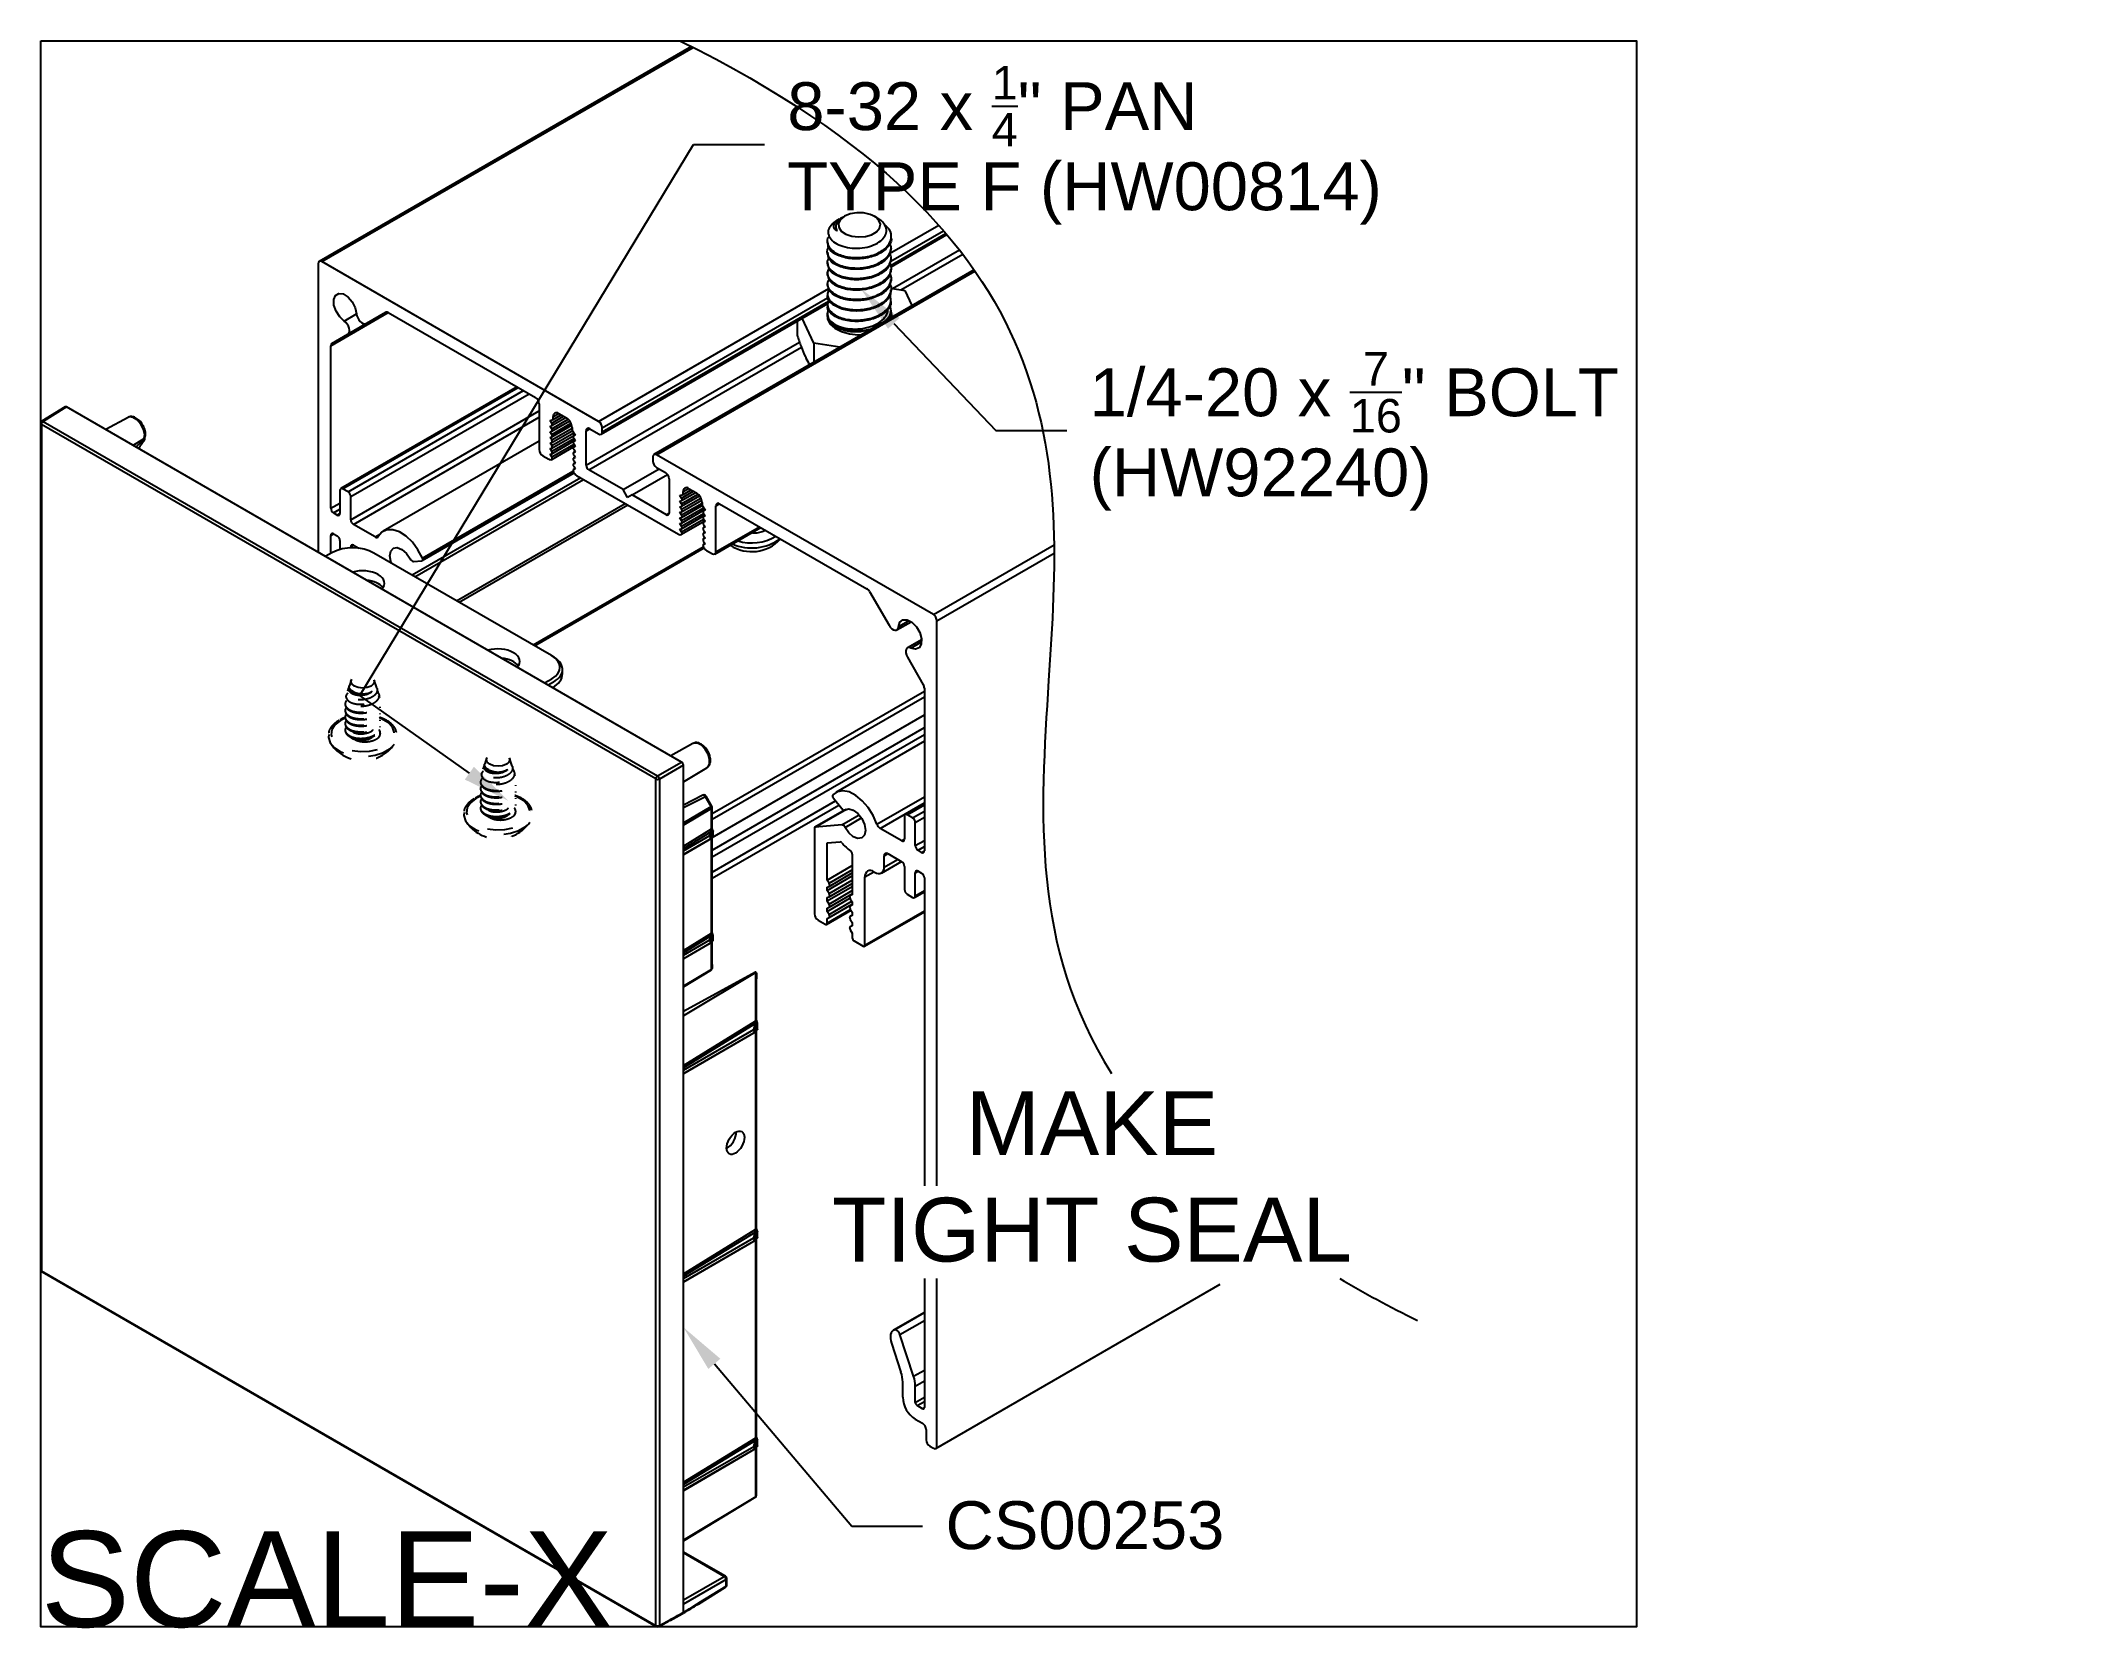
# Model space of a CAD drawing. Extents: x 0 to 7.98, y -6.22 to 0.
import ezdxf
from ezdxf import colors
from ezdxf.entities.mleader import LeaderData, LeaderLine
from ezdxf.math import Vec2, Vec3

# ---------------------------------------------------------------- set-up
doc = ezdxf.new("R2010")
doc.units = 0
doc.header["$LTSCALE"] = 0.5
doc.header["$MEASUREMENT"] = 0
doc.linetypes.add('HIDDEN2', pattern=[0.1875, 0.125, -0.0625])
for name, color, linetype in [('Brackets', 181, 'CONTINUOUS'), ('End Cap', 92, 'CONTINUOUS'), ('FAB DWG', 221, 'CONTINUOUS'), ('Hardware', 242, 'CONTINUOUS'), ('Housing', 150, 'CONTINUOUS')]:
    doc.layers.add(name, color=color, linetype=linetype)
doc.layers.add('Text-Unprinted', color=131, linetype='CONTINUOUS', plot=False)
doc.styles.add('LSAD_Standard', font='arial.ttf')

msp = doc.modelspace()

# ---------------------------------------------------------------- texts
at = {"layer": 'FAB DWG', "transparency": 16777216, "insert": (4.1174, -4.4512), "char_height": 0.25, "attachment_point": 5, "style": 'LSAD_Standard'}
msp.add_mtext_dynamic_manual_height_columns('\\A1;MAKE TIGHT SEAL', width=2.034107, gutter_width=16.875, heights=[0], dxfattribs=at)
at = {"layer": 'Text-Unprinted', "ltscale": 0.5, "transparency": 16777216, "style": 'LSAD_Standard'}
msp.add_attdef('SCALE-X', (0, -6.2143), 'XEffectiveScaleFactor', height=0.375, dxfattribs=at)

# ---------------------------------------------------------------- linework, layer by layer
at = {"layer": 'Brackets', "transparency": 16777216}
msp.add_line((0, -5.0977), (0, -5.0489), dxfattribs=at)
at = {"layer": 'End Cap', "transparency": 16777216}
for p, q in [((0.0957, -1.4344), (0.0047, -1.4906)), ((0.1008, -1.4349), (0.0099, -1.4911)), ((2.5102, -2.8258), (0.1008, -1.4349)), ((0, -1.4991), (0, -4.8152)), ((2.4092, -2.8923), (0.0029, -1.5032)), ((0.0029, -1.5032), (0.0029, -4.8193)), ((0.0099, -1.4911), (2.4161, -2.8801)), ((0.3418, -1.4757), (0.2546, -1.5237)), ((0.3612, -1.5852), (0.4056, -1.5589)), ((1.143, -2.0046), (1.1143, -2.02)), ((2, -2.4087), (1.3042, -2.007)), ((2.0436, -2.4807), (2.0436, -2.4634)), ((1.9737, -2.5161), (2.0014, -2.5001)), ((2.0085, -2.5124), (1.9879, -2.5243)), ((2.5547, -2.7532), (2.4674, -2.8011)), ((2.4161, -2.8801), (2.5102, -2.8258)), ((2.5173, -2.8381), (2.4232, -2.8924)), ((2.5173, -6.1251), (2.5173, -2.8381)), ((2.5173, -2.904), (2.6095, -2.8481)), ((2.4092, -6.2083), (2.4092, -2.8923)), ((2.4232, -2.8924), (2.4232, -6.2084)), ((2.5935, -2.9561), (2.5173, -2.9949)), ((2.6032, -2.962), (2.5173, -3.0058)), ((2.5173, -3.0645), (2.6255, -3.0007)), ((2.6276, -3.0077), (2.5173, -3.0727)), ((2.6255, -3.0007), (2.6032, -2.962)), ((2.6291, -2.9987), (2.6067, -2.96)), ((2.6276, -3.0879), (2.6276, -3.0077)), ((2.6304, -3.0839), (2.6304, -3.0037)), ((2.5173, -3.1556), (2.6276, -3.0879)), ((2.6255, -3.099), (2.5173, -3.1654)), ((2.621, -3.1142), (2.6255, -3.099)), ((2.6309, -3.1045), (2.6264, -3.1197)), ((2.6329, -3.1143), (2.6329, -3.0969)), ((2.6333, -3.1149), (2.6333, -3.0954)), ((2.5173, -3.1741), (2.621, -3.1142)), ((2.6276, -3.125), (2.5173, -3.1892)), ((2.5173, -3.1871), (2.6217, -3.1269)), ((2.6236, -3.1255), (2.6281, -3.1212)), ((2.6264, -3.1197), (2.6309, -3.1154)), ((2.6276, -3.4962), (2.6276, -3.125)), ((2.6304, -3.4922), (2.6304, -3.121)), ((2.6332, -3.1158), (2.6332, -3.1149)), ((2.5173, -3.5639), (2.6276, -3.4962)), ((2.6255, -3.5072), (2.5173, -3.5737)), ((2.621, -3.5225), (2.6255, -3.5072)), ((2.6329, -3.5225), (2.6329, -3.5052)), ((2.6333, -3.5232), (2.6333, -3.5037)), ((2.5173, -3.5824), (2.621, -3.5225)), ((2.6276, -3.5332), (2.5173, -3.5974)), ((2.5173, -3.5954), (2.6217, -3.5351)), ((2.6236, -3.5337), (2.6281, -3.5295)), ((2.6309, -3.5127), (2.6264, -3.528)), ((2.6264, -3.528), (2.6309, -3.5237)), ((2.6276, -3.6382), (2.6276, -3.5332)), ((2.6304, -3.6186), (2.6304, -3.5292)), ((2.6332, -3.5232), (2.6332, -3.5241)), ((2.6276, -3.6382), (2.5173, -3.7041)), ((2.5173, -3.707), (2.6275, -3.6402)), ((2.7999, -3.6486), (2.5173, -3.8038)), ((2.8013, -3.6506), (2.5173, -3.8204)), ((2.8013, -3.8399), (2.8013, -3.6506)), ((2.8041, -3.8359), (2.8041, -3.6757)), ((2.5173, -4.0142), (2.8013, -3.8399)), ((2.7992, -3.8509), (2.5173, -4.0239)), ((2.5173, -4.0326), (2.7925, -3.8738)), ((2.8013, -3.8824), (2.5173, -4.0477)), ((2.5173, -4.0457), (2.7931, -3.8864)), ((2.7925, -3.8738), (2.7992, -3.8509)), ((2.795, -3.885), (2.8018, -3.8786)), ((2.8046, -3.8564), (2.7978, -3.8793)), ((2.7978, -3.8793), (2.8046, -3.8729)), ((2.8013, -4.6565), (2.8013, -3.8824)), ((2.8041, -4.6524), (2.8041, -3.8784)), ((2.8066, -3.8717), (2.8066, -3.8489)), ((2.8069, -3.8724), (2.8069, -3.8474)), ((2.8069, -3.8724), (2.8069, -3.8733)), ((2.5173, -4.8307), (2.8013, -4.6565)), ((2.7992, -4.6675), (2.5173, -4.8405)), ((2.5173, -4.8492), (2.7925, -4.6903)), ((2.8013, -4.6989), (2.5173, -4.8642)), ((2.5173, -4.8622), (2.7931, -4.703)), ((2.7925, -4.6903), (2.7992, -4.6675)), ((2.795, -4.7016), (2.8018, -4.6952)), ((2.8046, -4.673), (2.7978, -4.6958)), ((2.7978, -4.6958), (2.8046, -4.6894)), ((2.8013, -5.473), (2.8013, -4.6989)), ((2.8041, -5.469), (2.8041, -4.6949)), ((2.8066, -4.6882), (2.8066, -4.6655)), ((2.8069, -4.6889), (2.8069, -4.664)), ((2.8069, -4.6889), (2.8069, -4.6898)), ((0.0029, -4.8193), (2.4092, -6.2083)), ((0.005, -4.8238), (2.4112, -6.2129)), ((2.5173, -5.6472), (2.8013, -5.473)), ((2.7992, -5.484), (2.5173, -5.657)), ((2.7925, -5.5069), (2.7992, -5.484)), ((2.8046, -5.4895), (2.7978, -5.5123)), ((2.7978, -5.5123), (2.8046, -5.5059)), ((2.8066, -5.5048), (2.8066, -5.482)), ((2.8069, -5.5054), (2.8069, -5.4805)), ((2.8069, -5.5054), (2.8069, -5.5063)), ((2.5173, -5.6657), (2.7925, -5.5069)), ((2.8013, -5.5155), (2.5173, -5.6808)), ((2.5173, -5.6788), (2.7931, -5.5195)), ((2.795, -5.5181), (2.8018, -5.5117)), ((2.8013, -5.7048), (2.8013, -5.5155)), ((2.8041, -5.6813), (2.8041, -5.5115)), ((2.8013, -5.7048), (2.5173, -5.8746)), ((2.5173, -5.8774), (2.8013, -5.7053)), ((2.682, -6.0161), (2.5173, -5.9211)), ((2.6771, -6.0166), (2.5173, -5.9243)), ((2.5173, -6.1088), (2.6771, -6.0166)), ((2.6842, -6.0288), (2.5173, -6.1251)), ((2.576, -6.1248), (2.6822, -6.0591)), ((2.5779, -6.1203), (2.6842, -6.0546)), ((2.6842, -6.0546), (2.6842, -6.0288)), ((2.687, -6.0506), (2.687, -6.0248)), ((2.5173, -6.1572), (2.5173, -6.1251)), ((2.421, -6.2131), (2.4523, -6.1962)), ((2.4232, -6.2084), (2.4545, -6.1916))]:
    msp.add_line(p, q, dxfattribs=at)
at = {"layer": 'End Cap', "transparency": 16777216, "flags": 128}
for points in [[(0.4056, -1.5589), (0.4075, -1.5418), (0.4029, -1.5216), (0.3926, -1.5017), (0.3783, -1.4855), (0.3625, -1.4756), (0.3477, -1.4737), (0.3418, -1.4757)], [(2.6095, -2.8481), (2.6124, -2.846), (2.6193, -2.8335), (2.62, -2.8155), (2.6142, -2.7951), (2.603, -2.7757), (2.5882, -2.7604), (2.5723, -2.752), (2.558, -2.7518), (2.5547, -2.7532)], [(2.6032, -2.962), (2.6016, -2.9596), (2.5997, -2.9576), (2.5977, -2.9563), (2.5957, -2.9557), (2.5939, -2.9559), (2.5935, -2.9561)], [(2.6032, -2.962), (2.6044, -2.9613), (2.6054, -2.9607), (2.6062, -2.9603), (2.6066, -2.96), (2.6067, -2.96)], [(2.6255, -3.0007), (2.6268, -3), (2.6278, -2.9994), (2.6285, -2.999), (2.6289, -2.9988), (2.6291, -2.9987)], [(2.6333, -3.0954), (2.6332, -3.0962), (2.6329, -3.0969)], [(2.6217, -3.1269), (2.6222, -3.1265), (2.6231, -3.1255), (2.6236, -3.124), (2.6238, -3.1223), (2.6236, -3.1203), (2.6231, -3.1182), (2.6222, -3.1162), (2.621, -3.1142)], [(2.6333, -3.5037), (2.6332, -3.5045), (2.6329, -3.5052)], [(2.6217, -3.5351), (2.6222, -3.5348), (2.6231, -3.5337), (2.6236, -3.5323), (2.6238, -3.5306), (2.6236, -3.5286), (2.6231, -3.5265), (2.6222, -3.5244), (2.621, -3.5225)], [(2.7931, -3.8864), (2.7936, -3.8861), (2.7945, -3.885), (2.795, -3.8836), (2.7952, -3.8818), (2.795, -3.8799), (2.7945, -3.8778), (2.7936, -3.8757), (2.7925, -3.8738)], [(2.8069, -3.8474), (2.8069, -3.8482), (2.8066, -3.8489)], [(2.7931, -4.703), (2.7936, -4.7026), (2.7945, -4.7016), (2.795, -4.7001), (2.7952, -4.6984), (2.795, -4.6964), (2.7945, -4.6944), (2.7936, -4.6923), (2.7925, -4.6903)], [(2.8069, -4.664), (2.8069, -4.6647), (2.8066, -4.6655)], [(2.8069, -5.4805), (2.8069, -5.4813), (2.8066, -5.482)], [(2.7931, -5.5195), (2.7936, -5.5192), (2.7945, -5.5181), (2.795, -5.5167), (2.7952, -5.5149), (2.795, -5.513), (2.7945, -5.5109), (2.7936, -5.5088), (2.7925, -5.5069)]]:
    msp.add_lwpolyline(points, dxfattribs=at)
at = {"layer": 'End Cap', "transparency": 16777216}
for centre, radius, start, end in [((0.01, -1.4991), 0.01, 121.72906, 180), ((0.0048, -1.4988), 0.0048, 184.12934, 247.1908), ((0.0183, -1.5039), 0.0154, 123.22971, 177.34769), ((0.007, -1.495), 0.00487, 53.48924, 117.32586), ((0.4037, -1.5582), 0.0044, 291.64505, 357.48499), ((0.4033, -1.5646), 0.00303, 350.1739, 48.23976), ((0.4026, -1.5538), 0.00592, 299.79922, 339.7534), ((0.3981, -1.5593), 0.01, 326.24588, 0), ((0.3981, -1.5593), 0.01, 0, 5.4852), ((2.4246, -2.893), 0.0154, 123.22971, 177.34769), ((2.4162, -2.8786), 0.0154, 242.65648, 296.76622), ((2.4074, -2.8934), 0.0159, 3.52223, 56.47777), ((2.598, -2.965), 0.01, 30, 117.00581), ((2.6135, -3.0081), 0.0141, 1.6084, 31.49183), ((2.6255, -3.0032), 0.00495, 295.38794, 354.63803), ((2.6204, -3.0037), 0.01, 0, 30), ((2.6225, -3.1073), 0.00892, 18.8581, 69.7412), ((2.6255, -3.0835), 0.00495, 295.38794, 354.63803), ((2.6267, -3.0874), 0.00676, 289.4116, 325.93186), ((2.6264, -3.101), 0.00764, 31.77611, 70.78637), ((2.6233, -3.0954), 0.01, 0, 25.43012), ((2.6179, -3.1226), 0.00892, 18.8581, 69.7412), ((2.6167, -3.1182), 0.01, 299.99731, 313.35172), ((2.6173, -3.1189), 0.00911, 313.55572, 354.81852), ((2.6255, -3.1205), 0.00495, 295.39016, 354.61184), ((2.6218, -3.1146), 0.00911, 313.55572, 354.81852), ((2.6225, -3.5156), 0.00892, 18.8581, 69.7412), ((2.6255, -3.4917), 0.00495, 295.38794, 354.63803), ((2.6267, -3.4956), 0.00676, 289.4116, 325.93186), ((2.6264, -3.5092), 0.00764, 31.77611, 70.78637), ((2.6233, -3.5037), 0.01, 0, 25.43012), ((2.6179, -3.5308), 0.00892, 18.8581, 69.7412), ((2.6167, -3.5265), 0.01, 299.99731, 313.35172), ((2.6173, -3.5271), 0.00911, 313.55572, 354.81852), ((2.6255, -3.5288), 0.00495, 295.39016, 354.61184), ((2.6218, -3.5229), 0.00911, 313.55572, 354.81852), ((2.7894, -3.8821), 0.00892, 18.8581, 69.7412), ((2.7881, -3.8778), 0.01, 299.99731, 313.35172), ((2.7887, -3.8784), 0.00911, 313.55572, 354.81852), ((2.7961, -3.8593), 0.00892, 18.8581, 69.7412), ((2.7992, -3.8354), 0.00495, 295.38794, 354.63803), ((2.7992, -3.8779), 0.00495, 295.39016, 354.61184), ((2.7955, -3.872), 0.00911, 313.55572, 354.81852), ((2.8004, -3.8393), 0.00676, 289.4116, 325.93186), ((2.8001, -3.8529), 0.00764, 31.77611, 70.78637), ((2.7969, -3.8474), 0.01, 0, 25.43012), ((2.7894, -4.6987), 0.00892, 18.8581, 69.7412), ((2.7881, -4.6943), 0.01, 299.99731, 313.35172), ((2.7887, -4.695), 0.00911, 313.55572, 354.81852), ((2.7961, -4.6759), 0.00892, 18.8581, 69.7412), ((2.7992, -4.652), 0.00495, 295.38794, 354.63803), ((2.7992, -4.6945), 0.00495, 295.39016, 354.61184), ((2.7955, -4.6886), 0.00911, 313.55572, 354.81852), ((2.8004, -4.6559), 0.00676, 289.4116, 325.93186), ((2.8001, -4.6695), 0.00764, 31.77611, 70.78637), ((2.7969, -4.664), 0.01, 0, 25.43012), ((0.01, -4.8152), 0.01, 180, 240.00269), ((0.0048, -4.8148), 0.0048, 184.12934, 247.1908), ((0.0077, -4.8199), 0.0048, 172.814, 235.87382), ((2.7961, -5.4924), 0.00892, 18.8581, 69.7412), ((2.7992, -5.4685), 0.00495, 295.38794, 354.63803), ((2.7955, -5.5051), 0.00911, 313.55572, 354.81852), ((2.8004, -5.4724), 0.00676, 289.4116, 325.93186), ((2.8001, -5.486), 0.00764, 31.77611, 70.78637), ((2.7969, -5.4805), 0.01, 0, 25.43012), ((2.7894, -5.5152), 0.00892, 18.8581, 69.7412), ((2.7881, -5.5108), 0.01, 299.99731, 313.35172), ((2.7887, -5.5115), 0.00911, 313.55572, 354.81852), ((2.7992, -5.511), 0.00495, 295.39016, 354.61184), ((2.6799, -6.0206), 0.00495, 65.36022, 124.60414), ((2.6692, -6.0293), 0.0149, 1.72152, 58.27848), ((2.677, -6.0248), 0.01, 0, 60.00269), ((2.677, -6.0506), 0.01, 301.72906, 0), ((2.6792, -6.0552), 0.00494, 307.03295, 6.40148), ((2.682, -6.0243), 0.00495, 295.38794, 354.63803), ((2.682, -6.0502), 0.00495, 295.38794, 354.63803), ((2.4139, -6.2089), 0.0048, 172.814, 235.87382), ((2.4162, -6.1947), 0.0154, 242.65648, 296.76622), ((2.4162, -6.2043), 0.01, 240.00269, 298.26557), ((2.4183, -6.209), 0.00487, 302.67212, 6.51471)]:
    msp.add_arc(centre, radius, start, end, dxfattribs=at)
for centre, major_axis, ratio, start_param, end_param in [((0.1008, -1.443), (-0.005, 0.00866), 0.577206, 5.498021, 6.300635), ((1.2229, -2.0523), (0.115, -0.0017), 0.567125, 0.793824, 2.347167), ((1.2613, -2.1248), (0.085, -0.0013), 0.567125, 0.793824, 2.067927), ((1.2613, -2.1626), (0.085, 0.0013), 0.587275, 0.368683, 1.39011), ((1.2613, -2.1248), (0.085, -0.0013), 0.567125, 5.802907, 7.077009), ((1.7916, -2.4309), (0.085, -0.0013), 0.567125, 0.793824, 2.067927), ((1.7916, -2.4687), (0.085, 0.0013), 0.587275, 0.368683, 1.39011), ((1.7916, -2.4309), (0.085, -0.0013), 0.567125, 5.802907, 7.077009), ((1.9187, -2.454), (0.115, -0.0017), 0.567125, 5.523666, 7.077009), ((1.9186, -2.4622), (0.125, -0.0017), 0.567944, 5.523014, 7.131563), ((1.9186, -2.4819), (0.125, 0.0018), 0.586483, 5.46671, 6.274896), ((2.5102, -2.834), (-0.005, 0.00866), 0.577557, 3.927224, 5.497716), ((2.6147, -3.1042), (0.0174, 0.0208), 0.197703, 5.129636, 5.398158), ((2.6345, -3.0921), (-0.00477, 0.0088), 0.574367, 0.800429, 1.448322), ((2.6244, -3.1057), (0.0091, 0.0285), 0.195013, 4.819739, 5.088261), ((2.6345, -3.1291), (-0.00497, 0.00868), 0.559977, 0.139434, 0.787326), ((2.6244, -3.1421), (0.009, 0.0278), 0.203621, 0.088417, 0.356939), ((2.6147, -3.5125), (0.0174, 0.0208), 0.197703, 5.129636, 5.398158), ((2.6345, -3.5004), (-0.00477, 0.0088), 0.574367, 0.800429, 1.448322), ((2.6244, -3.514), (0.0091, 0.0285), 0.195013, 4.819739, 5.088261), ((2.6345, -3.5374), (-0.00497, 0.00868), 0.559977, 0.139434, 0.787326), ((2.6244, -3.5504), (0.009, 0.0278), 0.203621, 0.088417, 0.356939), ((2.7884, -3.8562), (0.0174, 0.0208), 0.197703, 5.129636, 5.398158), ((2.8082, -3.8441), (-0.00477, 0.0088), 0.574367, 0.800429, 1.448322), ((2.8082, -3.8866), (-0.00497, 0.00868), 0.559977, 0.139434, 0.787326), ((2.7981, -3.8577), (0.0091, 0.0285), 0.195013, 4.819739, 5.088261), ((2.7981, -3.8996), (0.009, 0.0278), 0.203621, 0.088417, 0.356939), ((2.6881, -4.2981), (0.0257, 0.0429), 0.587369, 3.893212, 5.58454), ((2.7884, -4.6728), (0.0174, 0.0208), 0.197703, 5.129636, 5.398158), ((2.8082, -4.6606), (-0.00477, 0.0088), 0.574367, 0.800429, 1.448322), ((2.8082, -4.7031), (-0.00497, 0.00868), 0.559977, 0.139434, 0.787326), ((2.7981, -4.6743), (0.0091, 0.0285), 0.195013, 4.819739, 5.088261), ((2.7981, -4.7161), (0.009, 0.0278), 0.203621, 0.088417, 0.356939), ((2.7884, -5.4893), (0.0174, 0.0208), 0.197703, 5.129636, 5.398158), ((2.8082, -5.4772), (-0.00477, 0.0088), 0.574367, 0.800429, 1.448322), ((2.7981, -5.4908), (0.0091, 0.0285), 0.195013, 4.819739, 5.088261), ((2.7981, -5.5327), (0.009, 0.0278), 0.203621, 0.088417, 0.356939), ((2.8082, -5.5196), (-0.00497, 0.00868), 0.559977, 0.139434, 0.787326), ((2.5174, -2.0826), (2.4305, 4.3585), 0.567218, 3.918447, 3.935936), ((2.5172, -2.0827), (2.5612, 4.283), 0.587369, 3.918493, 3.935981)]:
    msp.add_ellipse(centre, major_axis=major_axis, ratio=ratio, start_param=start_param, end_param=end_param, dxfattribs=at)
msp.add_ellipse((2.7213, -4.3173), major_axis=(0.0244, 0.0437), ratio=0.567218, dxfattribs=at)
for points, knots in [([(0.4001, -1.5067), (0.397, -1.5017), (0.3903, -1.4906), (0.3755, -1.4781), (0.3603, -1.4721), (0.348, -1.4721), (0.3432, -1.4756), (0.3419, -1.4765)], [0, 0, 0, 0, 0.21061, 0.461549, 0.723631, 0.923404, 1, 1, 1, 1]), ([(0.4082, -1.5559), (0.409, -1.5527), (0.4112, -1.5443), (0.4095, -1.5284), (0.4053, -1.5141), (0.4007, -1.5076), (0.4001, -1.5067)], [0, 0, 0, 0, 0.216396, 0.570402, 0.943132, 1, 1, 1, 1]), ([(0.3731, -1.5921), (0.3782, -1.5874), (0.387, -1.5794), (0.398, -1.5693), (0.4037, -1.5638), (0.4053, -1.5623)], [0, 0, 0, 0, 0.502357, 0.858928, 1, 1, 1, 1]), ([(0.4063, -1.5651), (0.4047, -1.5672), (0.3993, -1.5746), (0.3907, -1.5858), (0.385, -1.5937), (0.3823, -1.5974)], [0, 0, 0, 0, 0.17894, 0.611271, 1, 1, 1, 1]), ([(0.4053, -1.5623), (0.4053, -1.562), (0.4052, -1.5607), (0.4054, -1.5597), (0.4056, -1.5589)], [0, 0, 0, 0, 0.239935, 1, 1, 1, 1]), ([(0.4081, -1.5584), (0.4081, -1.558), (0.4079, -1.5567), (0.4082, -1.556), (0.4082, -1.5559), (0.4082, -1.5559)], [0, 0, 0, 0, 0.307309, 0.864402, 1, 1, 1, 1]), ([(2.6123, -2.7829), (2.6091, -2.7778), (2.602, -2.7668), (2.5875, -2.7551), (2.5728, -2.7496), (2.5611, -2.7496), (2.5562, -2.753), (2.5548, -2.754)], [0, 0, 0, 0, 0.21979, 0.475975, 0.715156, 0.919115, 1, 1, 1, 1]), ([(2.6092, -2.8476), (2.6105, -2.8469), (2.6156, -2.8446), (2.621, -2.8355), (2.6242, -2.8215), (2.622, -2.8041), (2.6175, -2.79), (2.6129, -2.7836), (2.6123, -2.7829)], [0, 0, 0, 0, 0.070076, 0.265233, 0.47168, 0.712493, 0.966683, 1, 1, 1, 1]), ([(2.6323, -3.0912), (2.632, -3.0905), (2.6312, -3.0886), (2.6305, -3.0859), (2.6304, -3.0845), (2.6304, -3.0839)], [0, 0, 0, 0, 0.253446, 0.693627, 1, 1, 1, 1]), ([(2.6332, -3.1158), (2.6327, -3.1169), (2.6316, -3.1188), (2.6299, -3.1203), (2.629, -3.1209), (2.6289, -3.1209)], [0, 0, 0, 0, 0.516727, 0.980694, 1, 1, 1, 1]), ([(2.6304, -3.121), (2.6304, -3.1205), (2.6305, -3.1196), (2.6305, -3.1196), (2.6305, -3.1196)], [0, 0, 0, 0, 0.541196, 1, 1, 1, 1]), ([(2.6329, -3.1143), (2.6329, -3.1143), (2.6331, -3.1148), (2.6331, -3.1153), (2.6332, -3.1158)], [0, 0, 0, 0, 0.04087, 1, 1, 1, 1]), ([(2.6323, -3.4994), (2.632, -3.4987), (2.6312, -3.4969), (2.6305, -3.4942), (2.6304, -3.4928), (2.6304, -3.4922)], [0, 0, 0, 0, 0.253446, 0.693627, 1, 1, 1, 1]), ([(2.6332, -3.5241), (2.6327, -3.5251), (2.6316, -3.5271), (2.6299, -3.5286), (2.629, -3.5292), (2.6289, -3.5292)], [0, 0, 0, 0, 0.516727, 0.980694, 1, 1, 1, 1]), ([(2.6304, -3.5292), (2.6304, -3.5287), (2.6305, -3.5278), (2.6305, -3.5278), (2.6305, -3.5278)], [0, 0, 0, 0, 0.541196, 1, 1, 1, 1]), ([(2.6329, -3.5225), (2.6329, -3.5225), (2.6331, -3.5231), (2.6331, -3.5236), (2.6332, -3.5241)], [0, 0, 0, 0, 0.04087, 1, 1, 1, 1]), ([(2.63, -3.6186), (2.6302, -3.6228), (2.6304, -3.6285), (2.6293, -3.6351), (2.6285, -3.6372), (2.628, -3.6379), (2.6277, -3.6381), (2.6276, -3.6382)], [0, 0, 0, 0, 0.655992, 0.876726, 0.946932, 0.974772, 1, 1, 1, 1]), ([(2.8013, -3.6506), (2.8013, -3.6505), (2.8013, -3.6503), (2.8013, -3.6499), (2.8011, -3.6494), (2.8009, -3.649), (2.8006, -3.6487), (2.8002, -3.6486), (2.7998, -3.6486), (2.7995, -3.6488), (2.7993, -3.649), (2.7993, -3.6492), (2.7992, -3.6493)], [0, 0, 0, 0, 0.076873, 0.149583, 0.282057, 0.398682, 0.5, 0.601295, 0.717913, 0.850394, 0.923113, 1, 1, 1, 1]), ([(2.7992, -3.6493), (2.7993, -3.6492), (2.7995, -3.6492), (2.7998, -3.6492), (2.8003, -3.6497), (2.8019, -3.6542), (2.8024, -3.6631), (2.8026, -3.6714), (2.8027, -3.6749)], [0, 0, 0, 0, 0.007768, 0.016488, 0.039158, 0.1126334, 0.6192889, 1, 1, 1, 1]), ([(2.8013, -3.6506), (2.8013, -3.6506), (2.8015, -3.6505), (2.8018, -3.6505), (2.8023, -3.6509), (2.8031, -3.6535), (2.8038, -3.6604), (2.8041, -3.6682), (2.804, -3.6739), (2.804, -3.6752)], [0, 0, 0, 0, 0.00776, 0.016435, 0.038837, 0.110989, 0.37912, 0.859564, 1, 1, 1, 1]), ([(2.8069, -3.8733), (2.8064, -3.8743), (2.8053, -3.8763), (2.8036, -3.8777), (2.8027, -3.8783), (2.8026, -3.8784)], [0, 0, 0, 0, 0.516727, 0.980694, 1, 1, 1, 1]), ([(2.806, -3.8431), (2.8057, -3.8424), (2.8049, -3.8406), (2.8042, -3.8379), (2.8041, -3.8365), (2.8041, -3.8359)], [0, 0, 0, 0, 0.253446, 0.693627, 1, 1, 1, 1]), ([(2.8041, -3.8784), (2.8041, -3.8779), (2.8042, -3.877), (2.8042, -3.877), (2.8042, -3.877)], [0, 0, 0, 0, 0.541196, 1, 1, 1, 1]), ([(2.8066, -3.8717), (2.8066, -3.8717), (2.8068, -3.8722), (2.8068, -3.8728), (2.8069, -3.8733)], [0, 0, 0, 0, 0.04087, 1, 1, 1, 1]), ([(2.8069, -4.6898), (2.8064, -4.6908), (2.8053, -4.6928), (2.8036, -4.6943), (2.8027, -4.6949), (2.8026, -4.6949)], [0, 0, 0, 0, 0.516727, 0.980694, 1, 1, 1, 1]), ([(2.806, -4.6597), (2.8057, -4.659), (2.8049, -4.6571), (2.8042, -4.6544), (2.8041, -4.653), (2.8041, -4.6524)], [0, 0, 0, 0, 0.253446, 0.693627, 1, 1, 1, 1]), ([(2.8041, -4.6949), (2.8041, -4.6944), (2.8042, -4.6935), (2.8042, -4.6935), (2.8042, -4.6935)], [0, 0, 0, 0, 0.541196, 1, 1, 1, 1]), ([(2.8066, -4.6882), (2.8066, -4.6883), (2.8068, -4.6888), (2.8068, -4.6893), (2.8069, -4.6898)], [0, 0, 0, 0, 0.04087, 1, 1, 1, 1]), ([(2.8069, -5.5063), (2.8064, -5.5074), (2.8053, -5.5094), (2.8036, -5.5108), (2.8027, -5.5114), (2.8026, -5.5114)], [0, 0, 0, 0, 0.516727, 0.980694, 1, 1, 1, 1]), ([(2.806, -5.4762), (2.8057, -5.4755), (2.8049, -5.4737), (2.8042, -5.471), (2.8041, -5.4696), (2.8041, -5.469)], [0, 0, 0, 0, 0.253446, 0.693627, 1, 1, 1, 1]), ([(2.8066, -5.5048), (2.8066, -5.5048), (2.8068, -5.5053), (2.8068, -5.5058), (2.8069, -5.5063)], [0, 0, 0, 0, 0.04087, 1, 1, 1, 1]), ([(2.8041, -5.5115), (2.8041, -5.511), (2.8042, -5.5101), (2.8042, -5.5101), (2.8042, -5.5101)], [0, 0, 0, 0, 0.5411958, 1, 1, 1, 1]), ([(2.7993, -5.7039), (2.7993, -5.7038), (2.7995, -5.7038), (2.7997, -5.7035), (2.8002, -5.7027), (2.8012, -5.6999), (2.8021, -5.6937), (2.8026, -5.687), (2.8026, -5.6824), (2.8026, -5.6812)], [0, 0, 0, 0, 0.0107718, 0.0221141, 0.0481977, 0.121308, 0.3725631, 0.8384263, 1, 1, 1, 1]), ([(2.7993, -5.7039), (2.7993, -5.704), (2.7994, -5.7041), (2.7995, -5.7045), (2.7998, -5.7048), (2.8002, -5.7052), (2.8005, -5.7054), (2.8008, -5.7055), (2.8011, -5.7054), (2.8012, -5.7053), (2.8013, -5.705), (2.8013, -5.7049), (2.8013, -5.7048)], [0, 0, 0, 0, 0.075549, 0.147365, 0.279281, 0.396747, 0.5, 0.603231, 0.72069, 0.852612, 0.924438, 1, 1, 1, 1]), ([(2.8013, -5.7048), (2.8013, -5.7048), (2.8015, -5.7047), (2.8017, -5.7044), (2.8022, -5.7036), (2.8042, -5.697), (2.8041, -5.6894), (2.804, -5.6827), (2.804, -5.6813)], [0, 0, 0, 0, 0.010811, 0.022214, 0.048544, 0.122816, 0.820624, 1, 1, 1, 1]), ([(2.5149, -6.162), (2.52, -6.1589), (2.5403, -6.1467), (2.5607, -6.1342), (2.576, -6.1248)], [0, 0, 0, 0, 0.250002, 1, 1, 1, 1]), ([(2.4523, -6.1962), (2.4576, -6.1934), (2.4787, -6.182), (2.4998, -6.1703), (2.5156, -6.1616)], [0, 0, 0, 0, 0.250002, 1, 1, 1, 1]), ([(2.5173, -6.1572), (2.5172, -6.1581), (2.517, -6.1598), (2.5162, -6.1613), (2.5153, -6.1616), (2.5151, -6.1617)], [0, 0, 0, 0, 0.425063, 0.850125, 1, 1, 1, 1])]:
    msp.add_open_spline(points, degree=3, knots=knots, dxfattribs=at)
at = {"layer": 'Hardware', "linetype": 'Continuous', "lineweight": 25, "transparency": 16777216}
for p, q in [((3.1269, -0.6996), (3.1179, -0.7048)), ((3.148, -0.6874), (3.1399, -0.6921)), ((3.278, -0.6951), (3.2647, -0.6874)), ((3.0813, -0.7874), (3.0813, -0.7925)), ((3.0813, -0.8282), (3.0813, -0.8333)), ((3.0813, -0.8691), (3.0813, -0.8741)), ((3.0813, -0.9099), (3.0813, -0.915)), ((3.0813, -0.9507), (3.0813, -0.9558)), ((3.0813, -0.9915), (3.0813, -0.9967)), ((3.0813, -1.0324), (3.0813, -1.0375)), ((3.328, -0.9696), (3.3849, -0.9784)), ((3.3849, -0.9784), (3.4124, -1.0376)), ((2.9623, -1.0982), (2.9623, -1.1522)), ((3.0277, -1.1846), (2.9823, -1.0867)), ((3.0871, -1.0518), (3.0836, -1.0595)), ((3.1303, -1.2005), (3.0277, -1.1846)), ((3.0277, -1.1846), (3.0277, -1.2597))]:
    msp.add_line(p, q, dxfattribs=at)
at = {"layer": 'Hardware', "linetype": 'HIDDEN2', "transparency": 16777216}
for p, q in [((1.2061, -2.5348), (1.2018, -2.5477)), ((1.2159, -2.5047), (1.2088, -2.5264)), ((1.2091, -2.5359), (1.2091, -2.5384)), ((1.3165, -2.5358), (1.3063, -2.5047)), ((1.3235, -2.5572), (1.3204, -2.5476)), ((1.1921, -2.5974), (1.1921, -2.6006)), ((1.1921, -2.6229), (1.1921, -2.6261)), ((1.1965, -2.5639), (1.1948, -2.5691)), ((1.3301, -2.6133), (1.3301, -2.6101)), ((1.1921, -2.6484), (1.1921, -2.6516)), ((1.1921, -2.6739), (1.1921, -2.6771)), ((1.1921, -2.6995), (1.1921, -2.7026)), ((1.2153, -2.703), (1.2243, -2.7095)), ((1.3301, -2.6389), (1.3301, -2.6357)), ((1.3301, -2.6644), (1.3301, -2.6612)), ((1.3301, -2.6899), (1.3301, -2.6867)), ((1.7269, -2.8701), (1.7252, -2.8753)), ((1.7364, -2.841), (1.7322, -2.8539)), ((1.7463, -2.8109), (1.7391, -2.8326)), ((1.7394, -2.8421), (1.7394, -2.8445)), ((1.8468, -2.8419), (1.8367, -2.8109)), ((1.8539, -2.8633), (1.8507, -2.8538)), ((1.7225, -2.9035), (1.7225, -2.9067)), ((1.7225, -2.9291), (1.7225, -2.9322)), ((1.8605, -2.9195), (1.8605, -2.9163)), ((1.8605, -2.945), (1.8605, -2.9418)), ((1.7225, -2.9546), (1.7225, -2.9578)), ((1.7225, -2.9801), (1.7225, -2.9833)), ((1.7225, -3.0056), (1.7225, -3.0088)), ((1.7456, -3.0092), (1.7546, -3.0157)), ((1.8605, -2.9705), (1.8605, -2.9673)), ((1.8605, -2.996), (1.8605, -2.9929))]:
    msp.add_line(p, q, dxfattribs=at)
at = {"layer": 'Hardware', "linetype": 'Continuous', "lineweight": 25, "transparency": 16777216, "flags": 128}
for points in [[(3.1054, -0.7132), (3.1131, -0.7077), (3.1179, -0.7048)], [(3.148, -0.6874), (3.1323, -0.7001), (3.1245, -0.7152), (3.1256, -0.7308), (3.1355, -0.7454), (3.153, -0.7574), (3.1764, -0.7654), (3.2029, -0.7686), (3.2299, -0.7666), (3.2542, -0.7598), (3.2734, -0.7487), (3.2853, -0.7346), (3.2887, -0.7191), (3.2831, -0.7037), (3.2692, -0.6903), (3.2485, -0.6802), (3.2232, -0.6745), (3.1961, -0.6738), (3.1701, -0.6783), (3.148, -0.6874)], [(3.0836, -1.0595), (3.08, -1.0708), (3.0812, -1.0908), (3.0916, -1.1098), (3.1106, -1.1265), (3.1367, -1.1396), (3.1679, -1.1482), (3.202, -1.1516), (3.2153, -1.1514)], [(3.333, -1.0835), (3.3333, -1.0758), (3.3319, -1.0672)]]:
    msp.add_lwpolyline(points, dxfattribs=at)
at = {"layer": 'Hardware', "linetype": 'HIDDEN2', "transparency": 16777216, "flags": 128}
for points in [[(1.2937, -2.5284), (1.2787, -2.5342), (1.2611, -2.5362), (1.2435, -2.5342), (1.2286, -2.5284), (1.2186, -2.5198), (1.2151, -2.5096), (1.2186, -2.4995), (1.2286, -2.4909), (1.2435, -2.4851), (1.2611, -2.4831), (1.2787, -2.4851), (1.2937, -2.4909), (1.3036, -2.4995), (1.3071, -2.5096), (1.3036, -2.5198), (1.2937, -2.5284)], [(1.1928, -2.6541), (1.1735, -2.6632), (1.1523, -2.6795), (1.14, -2.6986), (1.1375, -2.7189), (1.145, -2.7388), (1.1619, -2.7567), (1.1868, -2.7711), (1.2178, -2.7808), (1.2523, -2.7852), (1.2875, -2.7837), (1.3205, -2.7766), (1.3488, -2.7644), (1.3699, -2.7481), (1.3823, -2.729), (1.3848, -2.7087), (1.3773, -2.6888), (1.3604, -2.6709), (1.3354, -2.6565), (1.3265, -2.653)], [(1.1284, -2.7177), (1.1275, -2.7296), (1.1337, -2.7503), (1.1493, -2.7693), (1.1732, -2.7852), (1.2037, -2.7967), (1.2384, -2.8031), (1.2748, -2.8038), (1.3102, -2.7988), (1.3419, -2.7885), (1.3677, -2.7736), (1.3855, -2.7553), (1.3942, -2.7349), (1.3932, -2.7149)], [(1.2135, -2.726), (1.2178, -2.7305), (1.2243, -2.735)], [(1.824, -2.8346), (1.8091, -2.8403), (1.7915, -2.8423), (1.7739, -2.8403), (1.7589, -2.8346), (1.749, -2.826), (1.7455, -2.8158), (1.749, -2.8056), (1.7589, -2.797), (1.7739, -2.7913), (1.7915, -2.7892), (1.8091, -2.7913), (1.824, -2.797), (1.834, -2.8056), (1.8375, -2.8158), (1.834, -2.826), (1.824, -2.8346)], [(1.6587, -3.0239), (1.6578, -3.0358), (1.664, -3.0565), (1.6796, -3.0755), (1.7036, -3.0913), (1.734, -3.1028), (1.7687, -3.1092), (1.8051, -3.1099), (1.8405, -3.1049), (1.8723, -3.0946), (1.898, -3.0798), (1.9159, -3.0614), (1.9245, -3.041), (1.9236, -3.0211)], [(1.7231, -2.9602), (1.7038, -2.9693), (1.6827, -2.9856), (1.6703, -3.0047), (1.6678, -3.025), (1.6753, -3.0449), (1.6922, -3.0628), (1.7172, -3.0772), (1.7481, -3.087), (1.7826, -3.0913), (1.8178, -3.0899), (1.8509, -3.0827), (1.8791, -3.0705), (1.9003, -3.0542), (1.9126, -3.0351), (1.9151, -3.0148), (1.9076, -2.9949), (1.8907, -2.977), (1.8658, -2.9626), (1.8568, -2.9591)], [(1.7439, -3.0321), (1.7482, -3.0366), (1.7546, -3.0412)]]:
    msp.add_lwpolyline(points, dxfattribs=at)
at = {"layer": 'Hardware', "linetype": 'Continuous', "lineweight": 25, "transparency": 16777216}
msp.add_arc((3.1367, -1.0717), 0.055, 174.87266, 240.56884, dxfattribs=at)
at = {"layer": 'Hardware', "linetype": 'HIDDEN2', "transparency": 16777216}
for centre, radius, start, end in [((1.2609, -2.4789), 0.0799, 244.63132, 299.25526), ((1.3051, -2.7138), 0.025, 321.58471, 37.03833), ((1.2611, -2.6696), 0.151, 214.70028, 325.29972), ((1.7912, -2.7851), 0.0799, 244.63132, 299.25526), ((1.8354, -3.0199), 0.025, 321.58471, 37.03833), ((1.7915, -2.9758), 0.151, 214.70028, 325.29972)]:
    msp.add_arc(centre, radius, start, end, dxfattribs=at)
at = {"layer": 'Hardware', "linetype": 'Continuous', "lineweight": 25, "transparency": 16777216}
for points, knots in [([(3.1054, -0.7132), (3.0988, -0.7199), (3.0856, -0.7332), (3.0826, -0.7564), (3.0932, -0.7783), (3.1167, -0.7966), (3.1496, -0.809), (3.1882, -0.8139), (3.2277, -0.8113), (3.2635, -0.801), (3.2918, -0.7846), (3.3093, -0.7639), (3.3145, -0.741), (3.3067, -0.7193), (3.2932, -0.7035), (3.2807, -0.6974), (3.2776, -0.696)], [0, 0, 0, 0, 0.0806561, 0.1613137, 0.241697, 0.3197758, 0.3979113, 0.4738405, 0.5493658, 0.6235038, 0.6964334, 0.7687774, 0.8391252, 0.9095479, 0.977429, 1, 1, 1, 1]), ([(3.1181, -0.7454), (3.114, -0.7416), (3.1058, -0.7339), (3.106, -0.7197), (3.1142, -0.7065), (3.1276, -0.6999), (3.1334, -0.697)], [0, 0, 0, 0, 0.248486, 0.497111, 0.784357, 1, 1, 1, 1]), ([(3.1242, -0.7047), (3.1224, -0.7069), (3.1163, -0.7145), (3.1118, -0.7286), (3.1161, -0.74), (3.1181, -0.7454)], [0, 0, 0, 0, 0.173065, 0.602206, 1, 1, 1, 1]), ([(3.1401, -0.6923), (3.1393, -0.6927), (3.1319, -0.6957), (3.1279, -0.7004), (3.1242, -0.7047)], [0, 0, 0, 0, 0.0987056, 1, 1, 1, 1]), ([(3.0872, -0.8098), (3.0866, -0.8104), (3.0764, -0.8199), (3.0814, -0.8438), (3.1065, -0.8718), (3.1568, -0.8898), (3.2174, -0.8922), (3.276, -0.8776), (3.3178, -0.8491), (3.3361, -0.8166), (3.3277, -0.7971), (3.3246, -0.79)], [0, 0, 0, 0, 0.008509, 0.138267, 0.269833, 0.400081, 0.530329, 0.661895, 0.791653, 0.923013, 1, 1, 1, 1]), ([(3.0894, -0.7654), (3.0888, -0.7659), (3.0776, -0.7749), (3.0799, -0.7989), (3.1015, -0.8277), (3.1495, -0.8475), (3.2095, -0.852), (3.2689, -0.8396), (3.3145, -0.8124), (3.3346, -0.7762), (3.331, -0.7432), (3.3124, -0.7282), (3.3063, -0.7232)], [0, 0, 0, 0, 0.006671, 0.122947, 0.240859, 0.357174, 0.474197, 0.591627, 0.707817, 0.825676, 0.942146, 1, 1, 1, 1]), ([(3.3301, -0.7722), (3.3305, -0.7734), (3.335, -0.7869), (3.3167, -0.8134), (3.2762, -0.8419), (3.2174, -0.8565), (3.1564, -0.8541), (3.1079, -0.8362), (3.0816, -0.8127), (3.0841, -0.7973), (3.0848, -0.7925)], [0, 0, 0, 0, 0.01509, 0.168288, 0.319617, 0.473055, 0.624955, 0.776856, 0.930294, 1, 1, 1, 1]), ([(3.0872, -0.8524), (3.086, -0.8537), (3.0759, -0.8641), (3.0832, -0.8885), (3.1118, -0.9157), (3.1642, -0.9319), (3.2253, -0.9321), (3.2827, -0.9154), (3.3214, -0.8855), (3.3365, -0.854), (3.3273, -0.8364), (3.3244, -0.8308)], [0, 0, 0, 0, 0.018612, 0.149243, 0.281269, 0.412837, 0.543609, 0.676176, 0.806904, 0.938585, 1, 1, 1, 1]), ([(3.0881, -0.8937), (3.086, -0.8961), (3.0758, -0.908), (3.0854, -0.9332), (3.1176, -0.9594), (3.1718, -0.9736), (3.2331, -0.9717), (3.289, -0.9531), (3.3245, -0.9218), (3.3368, -0.8914), (3.3272, -0.8756), (3.3247, -0.8716)], [0, 0, 0, 0, 0.034415, 0.165345, 0.296913, 0.429144, 0.559862, 0.692438, 0.823561, 0.954843, 1, 1, 1, 1]), ([(3.331, -0.8129), (3.3285, -0.8251), (3.3233, -0.8499), (3.282, -0.8797), (3.2256, -0.8964), (3.1638, -0.8961), (3.1131, -0.8801), (3.0833, -0.8562), (3.0843, -0.8394), (3.0847, -0.8332)], [0, 0, 0, 0, 0.148769, 0.300176, 0.453714, 0.605172, 0.757553, 0.910463, 1, 1, 1, 1]), ([(3.3295, -0.8536), (3.3283, -0.8643), (3.3255, -0.8875), (3.2882, -0.9174), (3.2334, -0.936), (3.1715, -0.9379), (3.1186, -0.9237), (3.0852, -0.8997), (3.0844, -0.8816), (3.0841, -0.874)], [0, 0, 0, 0, 0.129153, 0.280844, 0.434218, 0.585441, 0.738415, 0.890621, 1, 1, 1, 1]), ([(3.0892, -0.9338), (3.0862, -0.9378), (3.0759, -0.9515), (3.088, -0.9778), (3.1236, -1.0029), (3.1795, -1.0151), (3.2409, -1.011), (3.2951, -0.9905), (3.3271, -0.958), (3.3369, -0.9288), (3.3272, -0.9148), (3.3255, -0.9123)], [0, 0, 0, 0, 0.054281, 0.185106, 0.315772, 0.447886, 0.578149, 0.709919, 0.841029, 0.971503, 1, 1, 1, 1]), ([(3.0897, -0.9739), (3.0861, -0.9794), (3.076, -0.9949), (3.0911, -1.0223), (3.13, -1.0462), (3.1873, -1.0564), (3.2484, -1.0501), (3.3009, -1.0277), (3.3293, -0.9942), (3.3369, -0.9662), (3.3275, -0.9539), (3.3267, -0.9529)], [0, 0, 0, 0, 0.073725, 0.204626, 0.33458, 0.466362, 0.596361, 0.727149, 0.858393, 0.988251, 1, 1, 1, 1]), ([(3.3279, -0.9353), (3.3283, -0.9427), (3.3293, -0.9627), (3.2996, -0.9921), (3.2488, -1.0143), (3.1871, -1.0207), (3.1307, -1.0105), (3.0893, -0.9866), (3.0842, -0.966), (3.0817, -0.9558)], [0, 0, 0, 0, 0.089537, 0.242447, 0.394828, 0.546286, 0.699824, 0.851231, 1, 1, 1, 1]), ([(3.3285, -0.8944), (3.3282, -0.9035), (3.3275, -0.9251), (3.2941, -0.9548), (3.2412, -0.9753), (3.1792, -0.9794), (3.1244, -0.9672), (3.0872, -0.9432), (3.0844, -0.9237), (3.0831, -0.9148)], [0, 0, 0, 0, 0.109379, 0.261585, 0.414559, 0.565782, 0.719156, 0.870847, 1, 1, 1, 1]), ([(3.3278, -0.9763), (3.3286, -0.982), (3.331, -1.0003), (3.3047, -1.0291), (3.2562, -1.0531), (3.1952, -1.0617), (3.1364, -1.0535), (3.0959, -1.031), (3.0776, -1.009), (3.0822, -0.9978), (3.0826, -0.9968)], [0, 0, 0, 0, 0.0697065, 0.2231443, 0.3750449, 0.5269454, 0.6803833, 0.8317116, 0.9849097, 1, 1, 1, 1]), ([(3.0895, -1.0139), (3.0856, -1.0211), (3.0763, -1.0384), (3.0947, -1.0667), (3.1367, -1.0892), (3.1952, -1.0974), (3.2561, -1.0888), (3.3053, -1.0649), (3.3338, -1.0304), (3.3294, -1.0062), (3.3273, -0.9946)], [0, 0, 0, 0, 0.093073, 0.224646, 0.354613, 0.486392, 0.61685, 0.747309, 0.879088, 1, 1, 1, 1]), ([(3.3282, -1.0172), (3.3291, -1.0213), (3.3326, -1.0379), (3.3094, -1.066), (3.2636, -1.0916), (3.2032, -1.1024), (3.1434, -1.0962), (3.0998, -1.0753), (3.0789, -1.0527), (3.083, -1.04), (3.0838, -1.0377)], [0, 0, 0, 0, 0.049973, 0.203617, 0.355182, 0.507668, 0.660685, 0.812085, 0.965661, 1, 1, 1, 1]), ([(3.308, -1.0979), (3.3176, -1.0872), (3.3354, -1.0673), (3.3289, -1.0453), (3.3259, -1.0352)], [0, 0, 0, 0, 0.539849, 1, 1, 1, 1]), ([(3.0819, -1.0668), (3.0823, -1.074), (3.0831, -1.0885), (3.1021, -1.1078), (3.1317, -1.1225), (3.1695, -1.1299), (3.2108, -1.1297), (3.2505, -1.1213), (3.2847, -1.1056), (3.3083, -1.0844), (3.3199, -1.0638), (3.3183, -1.0514), (3.3178, -1.0474)], [0, 0, 0, 0, 0.109457, 0.218266, 0.326388, 0.4335, 0.539103, 0.644493, 0.747567, 0.850724, 0.951789, 1, 1, 1, 1]), ([(3.0819, -1.0668), (3.082, -1.0743), (3.082, -1.0895), (3.1027, -1.1128), (3.144, -1.1323), (3.202, -1.1371), (3.2467, -1.1329), (3.2625, -1.1242), (3.2631, -1.1238)], [0, 0, 0, 0, 0.159669, 0.322558, 0.544034, 0.767876, 0.990941, 1, 1, 1, 1]), ([(3.3291, -1.0581), (3.3298, -1.0606), (3.3335, -1.0729), (3.3232, -1.0846), (3.315, -1.0939)], [0, 0, 0, 0, 0.199427, 1, 1, 1, 1]), ([(2.9623, -1.1522), (2.9677, -1.1681), (2.9784, -1.2002), (2.9894, -1.2257), (2.995, -1.2386)], [0, 0, 0, 0, 0.495458, 1, 1, 1, 1]), ([(3.25, -1.1314), (3.2371, -1.1349), (3.2056, -1.1435), (3.1511, -1.139), (3.1231, -1.1259), (3.1097, -1.1196)], [0, 0, 0, 0, 0.26305, 0.646174, 1, 1, 1, 1]), ([(2.995, -1.2386), (2.9958, -1.2403), (3.0012, -1.2519), (3.0066, -1.2612), (3.0113, -1.2692)], [0, 0, 0, 0, 0.1423992, 1, 1, 1, 1])]:
    msp.add_open_spline(points, degree=3, knots=knots, dxfattribs=at)
at = {"layer": 'Hardware', "linetype": 'HIDDEN2', "transparency": 16777216}
for points, knots in [([(1.2021, -2.5563), (1.2003, -2.5582), (1.1952, -2.5635), (1.195, -2.5735), (1.2012, -2.5841), (1.2145, -2.593), (1.2328, -2.5987), (1.2541, -2.6001), (1.2758, -2.5975), (1.2955, -2.5908), (1.311, -2.5804), (1.3202, -2.5678), (1.3232, -2.5564), (1.3205, -2.5499), (1.3196, -2.5479)], [0, 0, 0, 0, 0.053168, 0.147791, 0.240162, 0.332676, 0.425145, 0.5153, 0.605557, 0.695775, 0.783838, 0.871837, 0.959805, 1, 1, 1, 1]), ([(1.316, -2.536), (1.3165, -2.5369), (1.319, -2.5417), (1.3173, -2.5511), (1.3105, -2.5625), (1.2976, -2.5724), (1.2805, -2.5792), (1.2611, -2.5824), (1.2413, -2.582), (1.2236, -2.5778), (1.2097, -2.5703), (1.202, -2.5608), (1.1996, -2.5528), (1.2019, -2.5487), (1.2024, -2.548)], [0, 0, 0, 0, 0.022003, 0.114855, 0.20757, 0.302071, 0.396858, 0.49154, 0.587737, 0.684457, 0.781105, 0.878998, 0.977649, 1, 1, 1, 1]), ([(1.2091, -2.5301), (1.2086, -2.5306), (1.2051, -2.5338), (1.2046, -2.5411), (1.2085, -2.55), (1.2189, -2.5577), (1.2338, -2.5629), (1.2517, -2.5645), (1.2701, -2.5625), (1.2874, -2.5574), (1.2958, -2.5515), (1.2999, -2.5486)], [0, 0, 0, 0, 0.021393, 0.14935, 0.274142, 0.398604, 0.523024, 0.644494, 0.765404, 0.886291, 1, 1, 1, 1]), ([(1.2267, -2.5511), (1.2225, -2.549), (1.2142, -2.5448), (1.2085, -2.5363), (1.2069, -2.5298), (1.2089, -2.5267), (1.209, -2.5265)], [0, 0, 0, 0, 0.325062, 0.650988, 0.978672, 1, 1, 1, 1]), ([(1.2091, -2.5384), (1.2099, -2.5418), (1.2114, -2.5485), (1.2235, -2.557), (1.2407, -2.5621), (1.2611, -2.5627), (1.2816, -2.5589), (1.294, -2.553), (1.2993, -2.5491), (1.2999, -2.5486)], [0, 0, 0, 0, 0.1640683, 0.3257026, 0.4873369, 0.6532733, 0.81256, 0.9770372, 1, 1, 1, 1]), ([(1.1964, -2.6116), (1.1945, -2.6153), (1.19, -2.6236), (1.1959, -2.6369), (1.211, -2.6486), (1.2341, -2.6559), (1.2611, -2.6573), (1.2882, -2.6527), (1.3113, -2.6422), (1.3263, -2.6273), (1.3321, -2.6121), (1.3282, -2.6028), (1.3267, -2.5991)], [0, 0, 0, 0, 0.085969, 0.193445, 0.298157, 0.402869, 0.510346, 0.613548, 0.720087, 0.826626, 0.929829, 1, 1, 1, 1]), ([(1.1964, -2.6371), (1.1945, -2.6408), (1.19, -2.6491), (1.1959, -2.6624), (1.211, -2.6741), (1.2341, -2.6814), (1.2611, -2.6828), (1.2882, -2.6782), (1.3113, -2.6677), (1.3263, -2.6528), (1.3321, -2.6376), (1.3282, -2.6284), (1.3267, -2.6246)], [0, 0, 0, 0, 0.085969, 0.193445, 0.298157, 0.402869, 0.510346, 0.613548, 0.720087, 0.826626, 0.929829, 1, 1, 1, 1]), ([(1.1968, -2.585), (1.1947, -2.589), (1.19, -2.5977), (1.1958, -2.6114), (1.2111, -2.623), (1.2341, -2.6304), (1.2611, -2.6318), (1.2882, -2.6272), (1.3112, -2.6167), (1.3267, -2.6017), (1.3313, -2.5849), (1.3297, -2.5722), (1.3242, -2.5671), (1.324, -2.5668)], [0, 0, 0, 0, 0.0896975, 0.1918978, 0.2914696, 0.3910413, 0.4932416, 0.5913783, 0.6926873, 0.7939963, 0.8921329, 0.9943332, 1, 1, 1, 1]), ([(1.1922, -2.6006), (1.1932, -2.6053), (1.1953, -2.6146), (1.2112, -2.6262), (1.234, -2.6336), (1.2611, -2.6349), (1.2882, -2.6304), (1.3114, -2.6199), (1.3257, -2.605), (1.3318, -2.5935), (1.3301, -2.5879), (1.3301, -2.5878)], [0, 0, 0, 0, 0.125929, 0.250016, 0.374103, 0.501465, 0.623764, 0.750016, 0.876268, 0.998566, 1, 1, 1, 1]), ([(1.1922, -2.6261), (1.1932, -2.6308), (1.1953, -2.6401), (1.2112, -2.6518), (1.234, -2.6591), (1.2611, -2.6605), (1.2882, -2.6559), (1.3114, -2.6454), (1.3257, -2.6305), (1.3318, -2.619), (1.3301, -2.6134), (1.3301, -2.6133)], [0, 0, 0, 0, 0.125929, 0.250016, 0.374103, 0.501465, 0.623764, 0.750016, 0.876268, 0.998566, 1, 1, 1, 1]), ([(1.3229, -2.5574), (1.3235, -2.5584), (1.3263, -2.5637), (1.3243, -2.5741), (1.3167, -2.5869), (1.3021, -2.5978), (1.2829, -2.6053), (1.2611, -2.6088), (1.2389, -2.6081), (1.219, -2.6032), (1.2036, -2.5946), (1.1949, -2.5839), (1.1923, -2.5749), (1.1949, -2.5702), (1.1954, -2.5694)], [0, 0, 0, 0, 0.021922, 0.115083, 0.208132, 0.30277, 0.397659, 0.492463, 0.588618, 0.685232, 0.781787, 0.879458, 0.977797, 1, 1, 1, 1]), ([(1.168, -2.6626), (1.1636, -2.6653), (1.1511, -2.6732), (1.1369, -2.6887), (1.128, -2.7033), (1.1278, -2.7111), (1.1277, -2.7119)], [0, 0, 0, 0, 0.207775, 0.60426, 0.957135, 1, 1, 1, 1]), ([(1.1922, -2.6516), (1.1919, -2.6517), (1.184, -2.6537), (1.1777, -2.6574), (1.1716, -2.661)], [0, 0, 0, 0, 0.037249, 1, 1, 1, 1]), ([(1.1964, -2.6626), (1.1945, -2.6663), (1.19, -2.6747), (1.1959, -2.6879), (1.211, -2.6996), (1.2341, -2.707), (1.2611, -2.7083), (1.2882, -2.7037), (1.3113, -2.6932), (1.3262, -2.6783), (1.3321, -2.6633), (1.3283, -2.6542), (1.3268, -2.6507)], [0, 0, 0, 0, 0.086254, 0.194087, 0.299146, 0.404206, 0.512039, 0.615584, 0.722476, 0.829369, 0.932914, 1, 1, 1, 1]), ([(1.1964, -2.6881), (1.1945, -2.6918), (1.1901, -2.7001), (1.1955, -2.7136), (1.2068, -2.7208), (1.2123, -2.7244)], [0, 0, 0, 0, 0.288335, 0.648803, 1, 1, 1, 1]), ([(1.1922, -2.6516), (1.1932, -2.6563), (1.1953, -2.6656), (1.2112, -2.6773), (1.234, -2.6846), (1.2611, -2.686), (1.2882, -2.6814), (1.3114, -2.6709), (1.3257, -2.656), (1.3318, -2.6445), (1.3301, -2.6389), (1.3301, -2.6389)], [0, 0, 0, 0, 0.125929, 0.250016, 0.374103, 0.501465, 0.623764, 0.750016, 0.876268, 0.998566, 1, 1, 1, 1]), ([(1.1922, -2.6771), (1.1932, -2.6818), (1.1953, -2.6911), (1.2112, -2.7028), (1.234, -2.7101), (1.2611, -2.7115), (1.2882, -2.7069), (1.3114, -2.6964), (1.3257, -2.6815), (1.3318, -2.67), (1.3301, -2.6644), (1.3301, -2.6644)], [0, 0, 0, 0, 0.125929, 0.250016, 0.374103, 0.501465, 0.623764, 0.750016, 0.876268, 0.998566, 1, 1, 1, 1]), ([(1.1922, -2.7026), (1.1931, -2.7074), (1.195, -2.7168), (1.2066, -2.724), (1.2123, -2.7276)], [0, 0, 0, 0, 0.503684, 1, 1, 1, 1]), ([(1.2123, -2.7244), (1.2194, -2.7271), (1.2337, -2.7327), (1.2612, -2.7338), (1.2882, -2.7293), (1.3113, -2.7188), (1.3263, -2.7039), (1.3321, -2.6886), (1.3282, -2.6794), (1.3267, -2.6757)], [0, 0, 0, 0, 0.149196, 0.30233, 0.449376, 0.601175, 0.752974, 0.900019, 1, 1, 1, 1]), ([(1.2123, -2.7276), (1.2194, -2.7303), (1.2337, -2.7359), (1.2612, -2.737), (1.2881, -2.7325), (1.3115, -2.7219), (1.3257, -2.7071), (1.3318, -2.6955), (1.3301, -2.69), (1.3301, -2.6899)], [0, 0, 0, 0, 0.165453, 0.335273, 0.498341, 0.666681, 0.83502, 0.998088, 1, 1, 1, 1]), ([(1.2243, -2.7095), (1.2296, -2.7115), (1.2404, -2.7154), (1.2612, -2.7158), (1.2813, -2.7119), (1.2957, -2.7059), (1.3004, -2.7008), (1.3015, -2.6995)], [0, 0, 0, 0, 0.229896, 0.465911, 0.692468, 0.926408, 1, 1, 1, 1]), ([(1.3247, -2.7293), (1.3276, -2.7237), (1.3324, -2.7144), (1.3283, -2.7049), (1.3267, -2.7012)], [0, 0, 0, 0, 0.602703, 1, 1, 1, 1]), ([(1.3932, -2.7088), (1.3921, -2.7044), (1.3891, -2.693), (1.375, -2.6767), (1.3542, -2.661), (1.3356, -2.654), (1.3265, -2.6505)], [0, 0, 0, 0, 0.170414, 0.445092, 0.73079, 1, 1, 1, 1]), ([(1.2243, -2.735), (1.2296, -2.737), (1.2404, -2.7409), (1.2612, -2.7413), (1.2813, -2.7374), (1.2957, -2.7315), (1.3004, -2.7263), (1.3015, -2.725)], [0, 0, 0, 0, 0.2298962, 0.4659112, 0.6924683, 0.9264079, 1, 1, 1, 1]), ([(1.3247, -2.7293), (1.3204, -2.7328), (1.3118, -2.7397), (1.2923, -2.7462), (1.2709, -2.7489), (1.2501, -2.7469), (1.2342, -2.7417), (1.2272, -2.737), (1.2243, -2.735)], [0, 0, 0, 0, 0.184344, 0.368466, 0.552063, 0.728877, 0.88749, 1, 1, 1, 1]), ([(1.7272, -2.8911), (1.725, -2.8952), (1.7203, -2.9039), (1.7262, -2.9175), (1.7414, -2.9292), (1.7644, -2.9366), (1.7914, -2.9379), (1.8186, -2.9333), (1.8415, -2.9229), (1.857, -2.9079), (1.8616, -2.891), (1.86, -2.8784), (1.8546, -2.8732), (1.8543, -2.8729)], [0, 0, 0, 0, 0.0896975, 0.1918978, 0.2914696, 0.3910413, 0.4932416, 0.5913783, 0.6926873, 0.7939963, 0.8921329, 0.9943332, 1, 1, 1, 1]), ([(1.8533, -2.8635), (1.8538, -2.8646), (1.8566, -2.8699), (1.8546, -2.8803), (1.847, -2.8931), (1.8325, -2.904), (1.8133, -2.9115), (1.7914, -2.9149), (1.7692, -2.9142), (1.7494, -2.9094), (1.7339, -2.9008), (1.7252, -2.8901), (1.7226, -2.881), (1.7253, -2.8764), (1.7258, -2.8755)], [0, 0, 0, 0, 0.021922, 0.115083, 0.208132, 0.30277, 0.397659, 0.492463, 0.588618, 0.685232, 0.781787, 0.879458, 0.977797, 1, 1, 1, 1]), ([(1.7324, -2.8624), (1.7306, -2.8643), (1.7255, -2.8696), (1.7253, -2.8797), (1.7316, -2.8903), (1.7448, -2.8992), (1.7631, -2.9048), (1.7844, -2.9063), (1.8061, -2.9036), (1.8258, -2.8969), (1.8413, -2.8865), (1.8505, -2.8739), (1.8535, -2.8626), (1.8508, -2.8561), (1.8499, -2.854)], [0, 0, 0, 0, 0.053168, 0.147791, 0.240162, 0.332676, 0.425145, 0.5153, 0.605557, 0.695775, 0.783838, 0.871837, 0.959805, 1, 1, 1, 1]), ([(1.8463, -2.8421), (1.8468, -2.8431), (1.8493, -2.8479), (1.8476, -2.8572), (1.8408, -2.8687), (1.8279, -2.8785), (1.8109, -2.8854), (1.7914, -2.8886), (1.7716, -2.8881), (1.7539, -2.8839), (1.7401, -2.8764), (1.7323, -2.867), (1.7299, -2.859), (1.7323, -2.8549), (1.7327, -2.8541)], [0, 0, 0, 0, 0.022003, 0.114855, 0.20757, 0.302071, 0.396858, 0.49154, 0.587737, 0.684457, 0.781105, 0.878998, 0.977649, 1, 1, 1, 1]), ([(1.7394, -2.8363), (1.7389, -2.8367), (1.7354, -2.8399), (1.7349, -2.8472), (1.7389, -2.8562), (1.7492, -2.8638), (1.7642, -2.869), (1.782, -2.8706), (1.8005, -2.8687), (1.8177, -2.8636), (1.8262, -2.8576), (1.8303, -2.8548)], [0, 0, 0, 0, 0.021393, 0.14935, 0.274142, 0.398604, 0.523024, 0.644494, 0.765404, 0.886291, 1, 1, 1, 1]), ([(1.757, -2.8572), (1.7528, -2.8551), (1.7445, -2.851), (1.7388, -2.8424), (1.7372, -2.8359), (1.7392, -2.8329), (1.7393, -2.8327)], [0, 0, 0, 0, 0.325062, 0.650988, 0.978672, 1, 1, 1, 1]), ([(1.7394, -2.8445), (1.7402, -2.8479), (1.7417, -2.8547), (1.7538, -2.8631), (1.771, -2.8683), (1.7914, -2.8689), (1.8119, -2.8651), (1.8243, -2.8592), (1.8296, -2.8552), (1.8303, -2.8548)], [0, 0, 0, 0, 0.1640683, 0.3257026, 0.4873369, 0.6532733, 0.81256, 0.9770372, 1, 1, 1, 1]), ([(1.7268, -2.9177), (1.7248, -2.9214), (1.7203, -2.9298), (1.7262, -2.943), (1.7414, -2.9547), (1.7644, -2.9621), (1.7914, -2.9634), (1.8185, -2.9589), (1.8416, -2.9484), (1.8566, -2.9335), (1.8624, -2.9182), (1.8586, -2.909), (1.857, -2.9053)], [0, 0, 0, 0, 0.085969, 0.193445, 0.298157, 0.402869, 0.510346, 0.613548, 0.720087, 0.826626, 0.929829, 1, 1, 1, 1]), ([(1.7268, -2.9432), (1.7248, -2.9469), (1.7203, -2.9553), (1.7262, -2.9685), (1.7414, -2.9802), (1.7644, -2.9876), (1.7914, -2.9889), (1.8185, -2.9844), (1.8416, -2.9739), (1.8566, -2.959), (1.8624, -2.9437), (1.8586, -2.9345), (1.857, -2.9308)], [0, 0, 0, 0, 0.085969, 0.193445, 0.298157, 0.402869, 0.510346, 0.613548, 0.720087, 0.826626, 0.929829, 1, 1, 1, 1]), ([(1.7225, -2.9067), (1.7236, -2.9114), (1.7256, -2.9207), (1.7416, -2.9324), (1.7644, -2.9397), (1.7914, -2.9411), (1.8185, -2.9365), (1.8418, -2.926), (1.856, -2.9112), (1.8622, -2.8996), (1.8604, -2.894), (1.8604, -2.894)], [0, 0, 0, 0, 0.125929, 0.250016, 0.374103, 0.501465, 0.623764, 0.750016, 0.876268, 0.998566, 1, 1, 1, 1]), ([(1.7225, -2.9322), (1.7236, -2.9369), (1.7256, -2.9462), (1.7416, -2.9579), (1.7644, -2.9653), (1.7914, -2.9666), (1.8185, -2.9621), (1.8418, -2.9515), (1.856, -2.9367), (1.8622, -2.9251), (1.8604, -2.9196), (1.8604, -2.9195)], [0, 0, 0, 0, 0.125929, 0.250016, 0.374103, 0.501465, 0.623764, 0.750016, 0.876268, 0.998566, 1, 1, 1, 1]), ([(1.7225, -2.9578), (1.7236, -2.9624), (1.7256, -2.9718), (1.7416, -2.9834), (1.7644, -2.9908), (1.7914, -2.9921), (1.8185, -2.9876), (1.8418, -2.9771), (1.856, -2.9622), (1.8622, -2.9507), (1.8604, -2.9451), (1.8604, -2.945)], [0, 0, 0, 0, 0.125929, 0.250016, 0.374103, 0.501465, 0.623764, 0.750016, 0.876268, 0.998566, 1, 1, 1, 1]), ([(1.6983, -2.9688), (1.694, -2.9715), (1.6814, -2.9793), (1.6673, -2.9948), (1.6583, -3.0094), (1.6581, -3.0172), (1.6581, -3.0181)], [0, 0, 0, 0, 0.207775, 0.60426, 0.957135, 1, 1, 1, 1]), ([(1.7225, -2.9578), (1.7222, -2.9578), (1.7144, -2.9599), (1.708, -2.9636), (1.7019, -2.9671)], [0, 0, 0, 0, 0.037249, 1, 1, 1, 1]), ([(1.7268, -2.9687), (1.7248, -2.9725), (1.7203, -2.9808), (1.7262, -2.9941), (1.7414, -3.0057), (1.7644, -3.0131), (1.7914, -3.0145), (1.8185, -3.0099), (1.8416, -2.9994), (1.8566, -2.9845), (1.8624, -2.9694), (1.8586, -2.9604), (1.8572, -2.9568)], [0, 0, 0, 0, 0.086254, 0.194087, 0.299146, 0.404206, 0.512039, 0.615584, 0.722476, 0.829369, 0.932914, 1, 1, 1, 1]), ([(1.7268, -2.9943), (1.7248, -2.998), (1.7204, -3.0063), (1.7258, -3.0198), (1.7371, -3.027), (1.7427, -3.0305)], [0, 0, 0, 0, 0.288335, 0.648803, 1, 1, 1, 1]), ([(1.7225, -2.9833), (1.7236, -2.988), (1.7256, -2.9973), (1.7416, -3.0089), (1.7644, -3.0163), (1.7914, -3.0176), (1.8185, -3.0131), (1.8418, -3.0026), (1.856, -2.9877), (1.8622, -2.9762), (1.8604, -2.9706), (1.8604, -2.9705)], [0, 0, 0, 0, 0.125929, 0.250016, 0.374103, 0.501465, 0.623764, 0.750016, 0.876268, 0.998566, 1, 1, 1, 1]), ([(1.7225, -3.0088), (1.7235, -3.0135), (1.7253, -3.023), (1.7369, -3.0302), (1.7427, -3.0337)], [0, 0, 0, 0, 0.503684, 1, 1, 1, 1]), ([(1.7427, -3.0305), (1.7497, -3.0333), (1.764, -3.0388), (1.7915, -3.0399), (1.8185, -3.0354), (1.8416, -3.0249), (1.8566, -3.01), (1.8624, -2.9948), (1.8586, -2.9855), (1.857, -2.9818)], [0, 0, 0, 0, 0.149196, 0.30233, 0.449376, 0.601175, 0.752974, 0.900019, 1, 1, 1, 1]), ([(1.7427, -3.0337), (1.7497, -3.0365), (1.764, -3.042), (1.7915, -3.0431), (1.8185, -3.0386), (1.8418, -3.0281), (1.856, -3.0132), (1.8622, -3.0017), (1.8604, -2.9961), (1.8604, -2.996)], [0, 0, 0, 0, 0.165453, 0.335273, 0.498341, 0.666681, 0.83502, 0.998088, 1, 1, 1, 1]), ([(1.7546, -3.0157), (1.76, -3.0176), (1.7708, -3.0215), (1.7916, -3.022), (1.8116, -3.0181), (1.8261, -3.0121), (1.8307, -3.0069), (1.8319, -3.0057)], [0, 0, 0, 0, 0.229896, 0.465911, 0.692468, 0.926408, 1, 1, 1, 1]), ([(1.7546, -3.0412), (1.76, -3.0431), (1.7708, -3.047), (1.7916, -3.0475), (1.8116, -3.0436), (1.8261, -3.0376), (1.8307, -3.0324), (1.8319, -3.0312)], [0, 0, 0, 0, 0.2298962, 0.4659112, 0.6924683, 0.9264079, 1, 1, 1, 1]), ([(1.855, -3.0355), (1.8579, -3.0299), (1.8627, -3.0205), (1.8586, -3.0111), (1.857, -3.0073)], [0, 0, 0, 0, 0.602703, 1, 1, 1, 1]), ([(1.9236, -3.015), (1.9224, -3.0106), (1.9195, -2.9991), (1.9054, -2.9829), (1.8845, -2.9671), (1.8659, -2.9601), (1.8569, -2.9567)], [0, 0, 0, 0, 0.170414, 0.445092, 0.73079, 1, 1, 1, 1]), ([(1.855, -3.0355), (1.8507, -3.0389), (1.8421, -3.0459), (1.8227, -3.0524), (1.8012, -3.0551), (1.7804, -3.053), (1.7646, -3.0479), (1.7575, -3.0432), (1.7546, -3.0412)], [0, 0, 0, 0, 0.184344, 0.368466, 0.552063, 0.728877, 0.88749, 1, 1, 1, 1])]:
    msp.add_open_spline(points, degree=3, knots=knots, dxfattribs=at)
at = {"layer": 'Housing', "transparency": 16777216}
for p, q in [((2.5491, -0.0228), (1.091, -0.8645)), ((1.101, -0.8655), (2.5554, -0.0259)), ((3.3251, -0.8335), (3.5174, -0.7225)), ((3.3295, -0.88), (3.5457, -0.7551)), ((3.3301, -0.8633), (3.5364, -0.7442)), ((3.3315, -0.8856), (3.5496, -0.7597)), ((1.0869, -0.8737), (1.0869, -2.0041)), ((2.1853, -1.4915), (1.101, -0.8655)), ((3.3357, -0.9708), (3.5981, -0.8193)), ((3.3691, -0.976), (3.6112, -0.8363)), ((3.6559, -0.8976), (2.402, -1.6214)), ((2.412, -1.6224), (3.6592, -0.9024)), ((2.1853, -1.4915), (3.0871, -0.9709)), ((2.1953, -1.5415), (3.0825, -1.0293)), ((2.1995, -1.516), (3.0812, -1.007)), ((2.1995, -1.5323), (3.086, -1.0205)), ((1.1364, -1.1947), (1.3614, -1.0648)), ((1.1405, -1.1856), (1.352, -1.0635)), ((1.189, -1.0983), (1.2374, -1.0704)), ((1.203, -1.1495), (1.3519, -1.0636)), ((1.2747, -1.1081), (1.3517, -1.0636)), ((1.2747, -1.1081), (1.3514, -1.0638)), ((1.3614, -1.0648), (1.9383, -1.3979)), ((1.1364, -1.8317), (1.1364, -1.1947)), ((1.1405, -1.1856), (1.203, -1.1495)), ((2.1363, -1.6632), (2.972, -1.1808)), ((2.1469, -1.6816), (2.9794, -1.201)), ((1.8657, -1.3559), (1.1748, -1.7547)), ((1.1823, -1.7555), (1.87, -1.3585)), ((1.2035, -1.7677), (1.8913, -1.3707)), ((1.2142, -1.7861), (1.9125, -1.383)), ((1.9524, -1.4224), (1.9524, -1.602)), ((1.2142, -1.8766), (1.9524, -1.4504)), ((1.2248, -1.895), (1.9524, -1.4749)), ((1.9948, -1.4879), (2.0072, -1.4842)), ((2.0014, -1.498), (1.9948, -1.4879)), ((1.9948, -1.5099), (2.0012, -1.5081)), ((2.0014, -1.52), (1.9948, -1.5099)), ((2.0014, -1.498), (2.048, -1.4711)), ((2.0014, -1.52), (2.0661, -1.4827)), ((2.0014, -1.5421), (2.0772, -1.4983)), ((2.0017, -1.5078), (2.0567, -1.4761)), ((2.0017, -1.5298), (2.072, -1.4893)), ((2.0017, -1.5519), (2.0803, -1.5066)), ((2.0072, -1.4728), (2.0291, -1.4602)), ((2.0072, -1.4842), (2.039, -1.4659)), ((2.0072, -1.4842), (2.0072, -1.4728)), ((2.0291, -1.4602), (2.0596, -1.4778)), ((2.0815, -1.5157), (2.0815, -1.5272)), ((2.1995, -1.5323), (2.1995, -1.516)), ((1.9524, -1.569), (1.3417, -1.9216)), ((1.9948, -1.5319), (2.0012, -1.5301)), ((2.0014, -1.5421), (1.9948, -1.5319)), ((1.9948, -1.554), (2.0012, -1.5521)), ((2.0014, -1.5641), (1.9948, -1.554)), ((1.9948, -1.576), (2.0012, -1.5742)), ((2.0014, -1.5862), (1.9948, -1.576)), ((2.0014, -1.5641), (2.0815, -1.5178)), ((2.0014, -1.5862), (2.0878, -1.5363)), ((2.0014, -1.6082), (2.0878, -1.5583)), ((2.0014, -1.6302), (2.0878, -1.5804)), ((2.0017, -1.5739), (2.0819, -1.5277)), ((2.0017, -1.596), (2.0928, -1.5434)), ((2.0017, -1.618), (2.0928, -1.5655)), ((2.0017, -1.6401), (2.0928, -1.5875)), ((2.0815, -1.5272), (2.0938, -1.545)), ((2.0932, -1.5441), (2.0869, -1.5477)), ((2.0932, -1.5662), (2.0869, -1.5698)), ((2.0932, -1.5882), (2.0869, -1.5918)), ((2.0873, -1.5476), (2.0932, -1.5441)), ((2.0938, -1.545), (2.0873, -1.5476)), ((2.0873, -1.5696), (2.0932, -1.5662)), ((2.0938, -1.567), (2.0873, -1.5696)), ((2.0873, -1.5917), (2.0932, -1.5882)), ((2.0938, -1.5891), (2.0873, -1.5917)), ((2.0875, -1.5579), (2.0938, -1.567)), ((2.0875, -1.58), (2.0938, -1.5891)), ((2.1363, -1.5285), (2.1504, -1.5203)), ((2.1363, -1.6632), (2.1363, -1.5285)), ((2.1504, -1.5203), (2.1853, -1.5405)), ((1.9666, -1.6265), (1.9897, -1.6398)), ((1.9948, -1.5981), (2.0012, -1.5962)), ((2.0014, -1.6082), (1.9948, -1.5981)), ((1.9948, -1.6201), (2.0012, -1.6183)), ((2.0014, -1.6302), (1.9948, -1.6201)), ((1.9988, -1.6413), (2.0014, -1.6403)), ((2.0932, -1.6102), (2.0869, -1.6139)), ((2.0932, -1.6323), (2.0869, -1.6359)), ((2.0932, -1.6543), (2.0869, -1.658)), ((2.0873, -1.6137), (2.0932, -1.6103)), ((2.0938, -1.6111), (2.0873, -1.6137)), ((2.0873, -1.6358), (2.0932, -1.6323)), ((2.0938, -1.6332), (2.0873, -1.6358)), ((2.0873, -1.6578), (2.0932, -1.6544)), ((2.0938, -1.6552), (2.0873, -1.6578)), ((2.0875, -1.602), (2.0938, -1.6111)), ((2.0875, -1.6241), (2.0938, -1.6332)), ((2.0875, -1.6461), (2.0938, -1.6552)), ((2.0875, -1.6682), (2.0938, -1.6773)), ((2.3979, -1.6305), (2.3979, -1.6469)), ((3.4963, -2.2483), (2.412, -1.6224)), ((2.412, -1.6714), (2.447, -1.6915)), ((1.2035, -1.7677), (1.1823, -1.7555)), ((2.115, -1.7122), (1.4543, -2.0937)), ((1.4654, -2.1001), (2.1262, -1.7186)), ((1.4942, -2.0365), (2.0893, -1.693)), ((1.4951, -2.0266), (2.0855, -1.6857)), ((2.0932, -1.6764), (2.0869, -1.68)), ((2.0873, -1.6798), (2.0932, -1.6764)), ((2.0938, -1.6773), (2.0873, -1.6798)), ((2.0873, -1.6899), (2.0899, -1.6939)), ((2.099, -1.7029), (2.4984, -1.9335)), ((2.2807, -1.7588), (2.1469, -1.6816)), ((2.2807, -1.7588), (2.4221, -1.6772)), ((2.3167, -1.7796), (2.4553, -1.6996)), ((2.4611, -1.716), (2.4611, -1.8507)), ((2.5158, -1.7665), (2.5378, -1.7538)), ((2.5378, -1.7538), (2.5683, -1.7714)), ((1.1364, -1.8317), (1.1717, -1.8113)), ((1.1717, -1.7616), (1.1717, -1.8521)), ((1.2142, -1.8766), (1.2142, -1.7861)), ((1.6286, -2.1943), (2.2894, -1.8128)), ((1.6383, -2.1999), (2.299, -1.8184)), ((2.2987, -1.79), (2.2807, -1.7588)), ((2.3167, -1.7796), (2.2987, -1.79)), ((2.4505, -1.8569), (2.3167, -1.7796)), ((2.5035, -1.7815), (2.5158, -1.7779)), ((2.5101, -1.7916), (2.5035, -1.7815)), ((2.5035, -1.8036), (2.5098, -1.8017)), ((2.5101, -1.8137), (2.5035, -1.8036)), ((2.5035, -1.8256), (2.5098, -1.8238)), ((2.5101, -1.8357), (2.5035, -1.8256)), ((2.5101, -1.7916), (2.5567, -1.7647)), ((2.5101, -1.8137), (2.5748, -1.7763)), ((2.5101, -1.8357), (2.5859, -1.7919)), ((2.5101, -1.8578), (2.5902, -1.8115)), ((2.5101, -1.8798), (2.5965, -1.8299)), ((2.5104, -1.8015), (2.5654, -1.7697)), ((2.5104, -1.8235), (2.5806, -1.783)), ((2.5104, -1.8455), (2.5889, -1.8002)), ((2.5104, -1.8676), (2.5905, -1.8213)), ((2.5158, -1.7779), (2.5477, -1.7595)), ((2.5158, -1.7779), (2.5158, -1.7665)), ((2.5902, -1.8094), (2.5902, -1.8208)), ((2.5902, -1.8208), (2.6025, -1.8387)), ((2.6449, -1.8221), (2.6591, -1.814)), ((2.6449, -2.0018), (2.6449, -1.8221)), ((2.6591, -1.814), (3.236, -2.147)), ((1.147, -1.85), (1.1717, -1.8358)), ((1.1611, -1.8582), (1.147, -1.85)), ((1.1611, -1.8582), (1.1717, -1.8521)), ((1.3095, -1.9439), (1.2248, -1.895)), ((2.4505, -1.8569), (2.4611, -1.8507)), ((2.5035, -1.8476), (2.5098, -1.8458)), ((2.5101, -1.8578), (2.5035, -1.8476)), ((2.5035, -1.8697), (2.5098, -1.8678)), ((2.5101, -1.8798), (2.5035, -1.8697)), ((2.5035, -1.8917), (2.5098, -1.8899)), ((2.5101, -1.9019), (2.5035, -1.8917)), ((2.5035, -1.9138), (2.5098, -1.9119)), ((2.5101, -1.9239), (2.5035, -1.9138)), ((2.5101, -1.9019), (2.5965, -1.852)), ((2.5101, -1.9239), (2.5965, -1.874)), ((2.5104, -1.8896), (2.6014, -1.8371)), ((2.5104, -1.9117), (2.6014, -1.8591)), ((2.5104, -1.9337), (2.6014, -1.8812)), ((2.6019, -1.8378), (2.5956, -1.8414)), ((2.6019, -1.8598), (2.5956, -1.8634)), ((2.6019, -1.8819), (2.5956, -1.8855)), ((2.6019, -1.9039), (2.5956, -1.9075)), ((2.596, -1.8412), (2.6019, -1.8378)), ((2.6025, -1.8387), (2.596, -1.8412)), ((2.596, -1.8633), (2.6019, -1.8598)), ((2.6025, -1.8607), (2.596, -1.8633)), ((2.596, -1.8853), (2.6019, -1.8819)), ((2.6025, -1.8827), (2.596, -1.8853)), ((2.596, -1.9074), (2.6019, -1.9039)), ((2.6025, -1.9048), (2.596, -1.9074)), ((2.5962, -1.8516), (2.6025, -1.8607)), ((2.5962, -1.8736), (2.6025, -1.8827)), ((2.5962, -1.8957), (2.6025, -1.9048)), ((2.6408, -2.0109), (2.8205, -1.9072)), ((2.6449, -2.0018), (2.8147, -1.9038)), ((1.1364, -1.9378), (1.147, -1.9317)), ((1.1364, -2.0081), (1.1364, -1.9378)), ((1.147, -1.9317), (1.1611, -1.9399)), ((1.1717, -1.9582), (1.1717, -1.9934)), ((1.2142, -1.9827), (1.2248, -1.9766)), ((1.2142, -1.9872), (1.2142, -1.9827)), ((1.2248, -1.9766), (1.2455, -1.9886)), ((1.3095, -1.9439), (1.3283, -1.9331)), ((1.9283, -2.3673), (2.5953, -1.9823)), ((1.9342, -2.3707), (2.5984, -1.9872)), ((2.5075, -1.9349), (2.5101, -1.9339)), ((2.6019, -1.9259), (2.5956, -1.9296)), ((2.6019, -1.948), (2.5956, -1.9516)), ((2.6019, -1.97), (2.5956, -1.9737)), ((2.596, -1.9294), (2.6019, -1.926)), ((2.6025, -1.9268), (2.596, -1.9294)), ((2.596, -1.9514), (2.6019, -1.948)), ((2.6025, -1.9489), (2.596, -1.9514)), ((2.596, -1.9735), (2.6019, -1.9701)), ((2.6025, -1.9709), (2.596, -1.9735)), ((2.596, -1.9835), (2.5986, -1.9875)), ((2.5962, -1.9177), (2.6025, -1.9268)), ((2.5962, -1.9398), (2.6025, -1.9489)), ((2.5962, -1.9618), (2.6025, -1.9709)), ((3.4963, -2.2483), (3.9689, -1.9755)), ((1.46, -2.0399), (1.4928, -2.037)), ((2.6077, -1.9966), (2.6308, -2.0099)), ((3.5105, -2.2728), (3.9691, -2.008)), ((3.246, -2.1576), (3.3226, -2.2903)), ((3.3536, -2.3082), (3.4094, -2.276)), ((3.36, -2.2957), (3.4019, -2.2715)), ((3.5105, -4.4859), (3.5105, -2.2728)), ((3.4502, -2.3465), (3.3944, -2.3788)), ((3.4083, -2.3795), (3.4503, -2.3552)), ((3.3944, -2.4146), (3.4568, -2.5228)), ((3.461, -2.549), (2.6304, -3.0285)), ((3.461, -2.5367), (3.461, -3.1736)), ((2.6304, -3.0494), (3.461, -2.5699)), ((2.6304, -3.1212), (3.461, -2.6416)), ((2.6304, -3.1706), (3.461, -2.6911)), ((2.6304, -3.1975), (3.461, -2.718)), ((3.461, -2.7446), (3.1142, -2.9448)), ((2.6304, -3.2569), (3.1132, -2.9782)), ((2.6304, -3.2806), (3.1262, -2.9944)), ((3.1485, -3.0143), (3.0325, -3.0813)), ((3.0339, -3.0808), (3.1556, -3.0106)), ((3.1046, -2.9675), (3.1374, -3.0083)), ((3.1374, -3.0716), (3.2053, -3.0324)), ((3.1502, -3.0137), (3.1555, -3.0106)), ((3.1507, -3.0134), (3.1552, -3.0107)), ((3.2751, -3.0693), (3.461, -2.962)), ((3.2878, -3.0859), (3.461, -2.986)), ((3.461, -2.9883), (3.3863, -3.0314)), ((3.3938, -3.0321), (3.461, -2.9934)), ((3.415, -3.0444), (3.3938, -3.0321)), ((3.415, -3.0444), (3.461, -3.0178)), ((3.0304, -3.0859), (3.0304, -3.4207)), ((3.1374, -3.0716), (3.0339, -3.0808)), ((3.1507, -3.0819), (3.2146, -3.045)), ((3.3726, -3.1349), (3.2878, -3.0859)), ((3.3832, -3.0383), (3.3832, -3.1287)), ((3.4256, -3.0628), (3.461, -3.0423)), ((3.4256, -3.1532), (3.4256, -3.0628)), ((3.0799, -3.1427), (3.1309, -3.1382)), ((3.0799, -3.2884), (3.0799, -3.1427)), ((3.1789, -3.1867), (3.1789, -3.3456)), ((3.3033, -3.1929), (3.3175, -3.1847)), ((3.3175, -3.1847), (3.3726, -3.2165)), ((3.3726, -3.1349), (3.3832, -3.1287)), ((3.4256, -3.1532), (3.461, -3.1328)), ((3.4362, -3.1716), (3.461, -3.1573)), ((3.4504, -3.1798), (3.4362, -3.1716)), ((3.4504, -3.1798), (3.461, -3.1737)), ((3.0799, -3.2884), (3.1789, -3.2313)), ((3.0799, -3.3293), (3.1789, -3.2721)), ((3.0878, -3.3006), (3.1789, -3.248)), ((3.0882, -3.3129), (3.1789, -3.2605)), ((3.2284, -3.2762), (3.2637, -3.2558)), ((3.2637, -3.2558), (3.268, -3.2582)), ((3.293, -3.2607), (3.371, -3.2156)), ((3.3033, -3.2378), (3.3033, -3.1929)), ((3.3033, -3.2378), (3.3564, -3.2072)), ((3.3832, -3.2349), (3.3832, -3.3254)), ((3.4256, -3.2594), (3.4362, -3.2533)), ((3.4256, -3.3499), (3.4256, -3.2594)), ((3.4362, -3.2533), (3.4504, -3.2614)), ((3.0878, -3.3006), (3.0799, -3.2884)), ((3.0799, -3.3701), (3.1789, -3.3129)), ((3.0799, -3.3162), (3.0878, -3.3131)), ((3.0799, -3.3293), (3.0799, -3.3162)), ((3.0878, -3.3414), (3.0799, -3.3293)), ((3.0878, -3.3414), (3.1789, -3.2888)), ((3.0878, -3.3823), (3.1789, -3.3296)), ((3.0882, -3.3537), (3.1789, -3.3014)), ((3.0882, -3.3945), (3.1789, -3.3422)), ((3.1789, -3.3441), (3.1706, -3.3489)), ((3.171, -3.3487), (3.1789, -3.3441)), ((3.1789, -3.3456), (3.171, -3.3487)), ((3.2284, -3.5432), (3.2284, -3.2762)), ((3.3938, -3.3438), (3.415, -3.356)), ((3.4225, -3.3567), (3.461, -3.3345)), ((3.4256, -3.3499), (3.461, -3.3295)), ((3.461, -3.2798), (3.461, -4.4859)), ((3.0778, -3.462), (3.174, -3.4065)), ((3.0799, -3.357), (3.0878, -3.3539)), ((3.0799, -3.3701), (3.0799, -3.357)), ((3.0799, -3.4109), (3.1698, -3.359)), ((3.0878, -3.3823), (3.0799, -3.3701)), ((3.0799, -3.3978), (3.0878, -3.3948)), ((3.0799, -3.4109), (3.0799, -3.3978)), ((3.0799, -3.4575), (3.1724, -3.4041)), ((3.0878, -3.4231), (3.0799, -3.4109)), ((3.0878, -3.4231), (3.1775, -3.3713)), ((3.0882, -3.4354), (3.1789, -3.383)), ((3.1789, -3.3849), (3.1706, -3.3897)), ((3.1789, -3.4257), (3.1706, -3.4305)), ((3.171, -3.3612), (3.1789, -3.3733)), ((3.171, -3.3895), (3.1789, -3.3849)), ((3.1789, -3.3864), (3.171, -3.3895)), ((3.171, -3.402), (3.1789, -3.4142)), ((3.171, -3.4303), (3.1789, -3.4258)), ((3.1789, -3.4272), (3.171, -3.4303)), ((3.1789, -3.3733), (3.1789, -3.3864)), ((3.1789, -3.4142), (3.1789, -3.4272)), ((3.2263, -3.5478), (3.461, -3.4123)), ((3.2284, -3.5432), (3.461, -3.4089)), ((3.0445, -3.4452), (3.0728, -3.4615)), ((3.0799, -3.4387), (3.0878, -3.4356)), ((3.0799, -3.4575), (3.0799, -3.4387)), ((3.1789, -3.4666), (3.1706, -3.4714)), ((3.171, -3.4428), (3.1789, -3.455)), ((3.171, -3.4711), (3.1789, -3.4666)), ((3.1789, -3.4681), (3.171, -3.4711)), ((3.171, -3.4837), (3.1789, -3.4958)), ((3.1789, -3.455), (3.1789, -3.4681)), ((3.1789, -3.4958), (3.1789, -3.5146)), ((3.186, -3.5269), (3.2213, -3.5473)), ((3.461, -4.8499), (3.461, -5.3553)), ((3.5105, -5.5063), (3.5105, -4.8499)), ((3.5062, -5.5153), (4.6203, -4.8721)), ((3.461, -4.9823), (3.3405, -5.0518)), ((3.3435, -5.0504), (3.461, -4.9826)), ((3.3653, -5.0687), (3.461, -5.0135)), ((3.3321, -5.1023), (3.3695, -5.2166)), ((3.419, -5.2325), (3.3653, -5.0687)), ((3.3761, -5.255), (3.3761, -5.3144)), ((3.419, -5.2325), (3.461, -5.2083)), ((3.4256, -5.2709), (3.461, -5.2505)), ((3.4256, -5.3348), (3.4256, -5.2709)), ((3.4256, -5.3348), (3.461, -5.3144)), ((3.4327, -5.3471), (3.461, -5.3308)), ((3.4539, -5.3593), (3.4327, -5.3471)), ((3.4256, -5.4002), (3.4539, -5.4165)), ((3.4539, -5.3593), (3.461, -5.3553)), ((3.4681, -5.441), (3.4681, -5.4818)), ((3.4822, -5.5063), (3.4963, -5.5145)), ((3.4988, -5.5159), (3.4988, -5.5159))]:
    msp.add_line(p, q, dxfattribs=at)
at = {"layer": 'Housing', "transparency": 16777216, "flags": 128}
for points in [[(1.189, -1.0983), (1.1711, -1.082), (1.1567, -1.0599), (1.1484, -1.0358), (1.1476, -1.0138), (1.1543, -0.9976), (1.1675, -0.99), (1.1849, -0.9922), (1.2036, -1.004), (1.2203, -1.0232), (1.2322, -1.0467), (1.2374, -1.0704)], [(1.203, -1.1495), (1.2067, -1.1459), (1.2089, -1.1404), (1.2094, -1.1335), (1.208, -1.1257), (1.205, -1.1176), (1.2006, -1.11), (1.1951, -1.1033), (1.189, -1.0983)], [(1.2374, -1.0704), (1.2387, -1.0782), (1.2417, -1.0862), (1.2461, -1.0939), (1.2516, -1.1005), (1.2577, -1.1056), (1.2639, -1.1086), (1.2697, -1.1095), (1.2747, -1.1081)], [(2.0012, -1.5081), (2.0021, -1.5076), (2.0028, -1.5068), (2.0032, -1.5057), (2.0034, -1.5043), (2.0033, -1.5028), (2.0029, -1.5012), (2.0023, -1.4995), (2.0014, -1.498)], [(2.0012, -1.5301), (2.0021, -1.5296), (2.0028, -1.5288), (2.0032, -1.5277), (2.0034, -1.5264), (2.0033, -1.5248), (2.0029, -1.5232), (2.0023, -1.5216), (2.0014, -1.52)], [(2.0012, -1.5521), (2.0021, -1.5517), (2.0028, -1.5509), (2.0032, -1.5497), (2.0034, -1.5484), (2.0033, -1.5469), (2.0029, -1.5453), (2.0023, -1.5436), (2.0014, -1.5421)], [(2.0012, -1.5742), (2.0021, -1.5737), (2.0028, -1.5729), (2.0032, -1.5718), (2.0034, -1.5704), (2.0033, -1.5689), (2.0029, -1.5673), (2.0023, -1.5657), (2.0014, -1.5641)], [(2.0012, -1.5962), (2.0021, -1.5958), (2.0028, -1.595), (2.0032, -1.5938), (2.0034, -1.5925), (2.0033, -1.591), (2.0029, -1.5894), (2.0023, -1.5877), (2.0014, -1.5862)], [(2.0873, -1.5476), (2.0864, -1.5481), (2.0858, -1.549), (2.0854, -1.5502), (2.0853, -1.5516), (2.0855, -1.5531), (2.0859, -1.5548), (2.0866, -1.5564), (2.0875, -1.5579)], [(2.0873, -1.5696), (2.0864, -1.5702), (2.0858, -1.5711), (2.0854, -1.5722), (2.0853, -1.5736), (2.0855, -1.5752), (2.0859, -1.5768), (2.0866, -1.5784), (2.0875, -1.58)], [(2.0873, -1.5917), (2.0864, -1.5922), (2.0858, -1.5931), (2.0854, -1.5943), (2.0853, -1.5957), (2.0855, -1.5972), (2.0859, -1.5988), (2.0866, -1.6005), (2.0875, -1.602)], [(2.0012, -1.6183), (2.0021, -1.6178), (2.0028, -1.617), (2.0032, -1.6159), (2.0034, -1.6145), (2.0033, -1.613), (2.0029, -1.6114), (2.0023, -1.6098), (2.0014, -1.6082)], [(2.0014, -1.6403), (2.0022, -1.6397), (2.0029, -1.6389), (2.0033, -1.6378), (2.0034, -1.6364), (2.0033, -1.6349), (2.0029, -1.6333), (2.0022, -1.6318), (2.0014, -1.6302)], [(2.0873, -1.6137), (2.0864, -1.6143), (2.0858, -1.6151), (2.0854, -1.6163), (2.0853, -1.6177), (2.0855, -1.6193), (2.0859, -1.6209), (2.0866, -1.6225), (2.0875, -1.6241)], [(2.0873, -1.6358), (2.0864, -1.6363), (2.0858, -1.6372), (2.0854, -1.6384), (2.0853, -1.6398), (2.0855, -1.6413), (2.0859, -1.6429), (2.0866, -1.6446), (2.0875, -1.6461)], [(2.0873, -1.6578), (2.0864, -1.6584), (2.0858, -1.6592), (2.0854, -1.6604), (2.0853, -1.6618), (2.0855, -1.6634), (2.0859, -1.665), (2.0866, -1.6666), (2.0875, -1.6682)], [(2.0873, -1.6798), (2.0864, -1.6804), (2.0858, -1.6812), (2.0854, -1.6823), (2.0853, -1.6837), (2.0854, -1.6852), (2.0858, -1.6867), (2.0864, -1.6883), (2.0873, -1.6899)], [(2.5098, -1.8017), (2.5107, -1.8012), (2.5115, -1.8004), (2.5119, -1.7993), (2.5121, -1.798), (2.512, -1.7964), (2.5116, -1.7948), (2.5109, -1.7932), (2.5101, -1.7916)], [(2.5098, -1.8238), (2.5107, -1.8233), (2.5115, -1.8225), (2.5119, -1.8214), (2.5121, -1.82), (2.512, -1.8185), (2.5116, -1.8169), (2.5109, -1.8152), (2.5101, -1.8137)], [(2.5098, -1.8458), (2.5107, -1.8453), (2.5115, -1.8445), (2.5119, -1.8434), (2.5121, -1.8421), (2.512, -1.8405), (2.5116, -1.8389), (2.5109, -1.8373), (2.5101, -1.8357)], [(2.5098, -1.8678), (2.5107, -1.8674), (2.5115, -1.8666), (2.5119, -1.8654), (2.5121, -1.8641), (2.512, -1.8626), (2.5116, -1.861), (2.5109, -1.8593), (2.5101, -1.8578)], [(2.5098, -1.8899), (2.5107, -1.8894), (2.5115, -1.8886), (2.5119, -1.8875), (2.5121, -1.8861), (2.512, -1.8846), (2.5116, -1.883), (2.5109, -1.8814), (2.5101, -1.8798)], [(2.5098, -1.9119), (2.5107, -1.9115), (2.5115, -1.9107), (2.5119, -1.9095), (2.5121, -1.9082), (2.512, -1.9067), (2.5116, -1.9051), (2.5109, -1.9034), (2.5101, -1.9019)], [(2.596, -1.8412), (2.5951, -1.8418), (2.5945, -1.8427), (2.5941, -1.8438), (2.594, -1.8452), (2.5941, -1.8468), (2.5946, -1.8484), (2.5953, -1.85), (2.5962, -1.8516)], [(2.596, -1.8633), (2.5951, -1.8638), (2.5945, -1.8647), (2.5941, -1.8659), (2.594, -1.8673), (2.5941, -1.8688), (2.5946, -1.8705), (2.5953, -1.8721), (2.5962, -1.8736)], [(2.596, -1.8853), (2.5951, -1.8859), (2.5945, -1.8868), (2.5941, -1.8879), (2.594, -1.8893), (2.5941, -1.8909), (2.5946, -1.8925), (2.5953, -1.8941), (2.5962, -1.8957)], [(2.596, -1.9074), (2.5951, -1.9079), (2.5945, -1.9088), (2.5941, -1.91), (2.594, -1.9114), (2.5941, -1.9129), (2.5946, -1.9145), (2.5953, -1.9162), (2.5962, -1.9177)], [(1.4951, -2.0266), (1.4776, -1.9941), (1.4558, -1.965), (1.431, -1.9413), (1.4049, -1.9246), (1.3793, -1.916), (1.356, -1.9161), (1.3366, -1.925), (1.3223, -1.942)], [(1.3737, -2.0472), (1.3709, -2.0407), (1.3672, -2.018), (1.3709, -1.9996), (1.3812, -1.9883), (1.3966, -1.986), (1.4146, -1.9932), (1.4322, -2.0085), (1.4466, -2.0296)], [(2.5101, -1.9339), (2.5109, -1.9334), (2.5115, -1.9325), (2.5119, -1.9314), (2.5121, -1.9301), (2.5119, -1.9286), (2.5115, -1.927), (2.5109, -1.9254), (2.5101, -1.9239)], [(2.596, -1.9294), (2.5951, -1.93), (2.5945, -1.9308), (2.5941, -1.932), (2.594, -1.9334), (2.5941, -1.935), (2.5946, -1.9366), (2.5953, -1.9382), (2.5962, -1.9398)], [(2.596, -1.9514), (2.5951, -1.952), (2.5945, -1.9529), (2.5941, -1.9541), (2.594, -1.9555), (2.5941, -1.957), (2.5946, -1.9586), (2.5953, -1.9603), (2.5962, -1.9618)], [(2.596, -1.9735), (2.5951, -1.974), (2.5945, -1.9749), (2.5941, -1.976), (2.594, -1.9773), (2.5941, -1.9788), (2.5945, -1.9804), (2.5951, -1.982), (2.596, -1.9835)], [(1.4928, -2.037), (1.4939, -2.0367), (1.4949, -2.036), (1.4956, -2.035), (1.4961, -2.0336), (1.4963, -2.0321), (1.4962, -2.0303), (1.4957, -2.0285), (1.4951, -2.0266)], [(3.3226, -2.2903), (3.3276, -2.2975), (3.3335, -2.3034), (3.3397, -2.3075), (3.3458, -2.3095), (3.3513, -2.3092), (3.3557, -2.3066), (3.3587, -2.302), (3.36, -2.2957)], [(3.36, -2.2957), (3.3651, -2.278), (3.3771, -2.2683), (3.3938, -2.2683), (3.4124, -2.2781), (3.4298, -2.296), (3.443, -2.3188), (3.4498, -2.3428), (3.4489, -2.3639), (3.4406, -2.3784), (3.4263, -2.3839), (3.4083, -2.3795)], [(3.4083, -2.3795), (3.4022, -2.3775), (3.3967, -2.3778), (3.3923, -2.3803), (3.3893, -2.3849), (3.388, -2.3912), (3.3884, -2.3986), (3.3906, -2.4066), (3.3944, -2.4146)], [(3.2751, -3.0693), (3.2608, -3.0358), (3.2413, -3.0045), (3.218, -2.9774), (3.1925, -2.9565), (3.1664, -2.9431), (3.1416, -2.9382), (3.1197, -2.9421), (3.1023, -2.9544)], [(3.1374, -3.0083), (3.1391, -3.0101), (3.1408, -3.0117), (3.1426, -3.0129), (3.1445, -3.0138), (3.1462, -3.0143), (3.1479, -3.0144), (3.1494, -3.0141), (3.1507, -3.0134)], [(3.1507, -3.0134), (3.1651, -3.0089), (3.1828, -3.0139), (3.2007, -3.0275), (3.2161, -3.0476), (3.2265, -3.0708), (3.2302, -3.0935), (3.2265, -3.1119), (3.2161, -3.1232), (3.2007, -3.1254), (3.1828, -3.1183), (3.1651, -3.103), (3.1507, -3.0819)], [(3.0878, -3.3131), (3.0888, -3.3124), (3.0896, -3.3114), (3.0901, -3.31), (3.0903, -3.3083), (3.0901, -3.3064), (3.0896, -3.3045), (3.0888, -3.3025), (3.0878, -3.3006)], [(3.0878, -3.3539), (3.0888, -3.3533), (3.0896, -3.3522), (3.0901, -3.3508), (3.0903, -3.3491), (3.0901, -3.3473), (3.0896, -3.3453), (3.0888, -3.3433), (3.0878, -3.3414)], [(3.171, -3.3487), (3.17, -3.3493), (3.1692, -3.3504), (3.1687, -3.3518), (3.1685, -3.3535), (3.1687, -3.3553), (3.1692, -3.3573), (3.17, -3.3593), (3.171, -3.3612)], [(3.0878, -3.3948), (3.0888, -3.3941), (3.0896, -3.393), (3.0901, -3.3916), (3.0903, -3.39), (3.0901, -3.3881), (3.0896, -3.3861), (3.0888, -3.3842), (3.0878, -3.3823)], [(3.0878, -3.4356), (3.0888, -3.4349), (3.0896, -3.4339), (3.0901, -3.4325), (3.0903, -3.4308), (3.0901, -3.4289), (3.0896, -3.427), (3.0888, -3.425), (3.0878, -3.4231)], [(3.171, -3.3895), (3.17, -3.3902), (3.1692, -3.3912), (3.1687, -3.3926), (3.1685, -3.3943), (3.1687, -3.3962), (3.1692, -3.3981), (3.17, -3.4001), (3.171, -3.402)], [(3.171, -3.4303), (3.17, -3.431), (3.1692, -3.432), (3.1687, -3.4334), (3.1685, -3.4351), (3.1687, -3.437), (3.1692, -3.4389), (3.17, -3.4409), (3.171, -3.4428)], [(3.171, -3.4711), (3.17, -3.4718), (3.1692, -3.4729), (3.1687, -3.4743), (3.1685, -3.4759), (3.1687, -3.4778), (3.1692, -3.4798), (3.17, -3.4818), (3.171, -3.4837)], [(3.3435, -5.0504), (3.3385, -5.0531), (3.3344, -5.0572), (3.3312, -5.0626), (3.3291, -5.0691), (3.3282, -5.0765), (3.3283, -5.0847), (3.3296, -5.0934), (3.3321, -5.1023)], [(3.3653, -5.0687), (3.3637, -5.0646), (3.3614, -5.0606), (3.3587, -5.0571), (3.3557, -5.0541), (3.3525, -5.0518), (3.3493, -5.0504), (3.3462, -5.0499), (3.3435, -5.0504)]]:
    msp.add_lwpolyline(points, dxfattribs=at)
at = {"layer": 'Housing', "transparency": 16777216}
for centre, radius, start, end in [((1.0955, -0.8723), 0.00873, 50.79671, 189.21404), ((1.3555, -1.073), 0.0101, 54.38183, 114.31395), ((1.1464, -1.1938), 0.0101, 125.69804, 185.62038), ((1.9217, -1.4238), 0.0307, 2.60548, 57.39452), ((2.0205, -1.4706), 0.0135, 50.79671, 189.21404), ((2.0339, -1.5179), 0.0476, 2.60548, 57.39452), ((2.1688, -1.5174), 0.0307, 2.60548, 57.39452), ((2.1449, -1.5271), 0.00873, 50.79671, 189.21404), ((2.1908, -1.5337), 0.00873, 230.79671, 9.21404), ((1.9831, -1.6006), 0.0307, 182.60548, 237.39452), ((1.9957, -1.631), 0.0107, 235.59629, 286.55981), ((2.1593, -1.6622), 0.0231, 182.60548, 237.39452), ((2.4065, -1.6291), 0.00873, 50.79671, 189.21404), ((2.4286, -1.6455), 0.0307, 182.60548, 237.39452), ((1.1782, -1.7606), 0.00655, 50.79671, 189.21404), ((2.1137, -1.6791), 0.028, 211.81719, 238.32123), ((2.4304, -1.7174), 0.0307, 2.60548, 57.39452), ((2.5292, -1.7643), 0.0135, 50.79671, 189.21404), ((1.1594, -1.8306), 0.0231, 182.60548, 237.39452), ((1.1911, -1.7871), 0.0231, 2.60548, 57.39452), ((2.5426, -1.8116), 0.0476, 2.60548, 57.39452), ((2.6536, -1.8207), 0.00873, 50.79671, 189.21404), ((1.1653, -1.8531), 0.00655, 230.79671, 9.21404), ((1.2372, -1.8755), 0.0231, 182.60548, 237.39452), ((2.4546, -1.8518), 0.00655, 230.79671, 9.21404), ((1.1428, -1.9368), 0.00655, 50.79671, 189.21404), ((1.1487, -1.9593), 0.0231, 2.60548, 57.39452), ((1.2206, -1.9817), 0.00655, 50.79671, 189.21404), ((1.3151, -1.9373), 0.0086, 229.95359, 326.96198), ((2.5044, -1.9247), 0.0107, 235.59629, 286.55981), ((2.6224, -1.9728), 0.028, 211.81719, 238.32123), ((2.7848, -1.8508), 0.151, 236.20059, 318.16711), ((2.7843, -1.7971), 0.1901, 246.61676, 306.05402), ((2.7846, -1.7824), 0.1849, 252.95521, 300.8557), ((1.4619, -2.0235), 0.0165, 201.65745, 263.07132), ((2.6363, -2.0032), 0.00873, 230.79671, 9.21404), ((3.2207, -2.1715), 0.0289, 28.85561, 58.04533), ((3.4798, -2.2742), 0.0307, 2.60548, 57.39452), ((3.4321, -2.5377), 0.0289, 1.9565, 31.14373), ((3.1125, -2.9594), 0.0113, 154.33317, 225.73344), ((3.3897, -3.0372), 0.00655, 50.79671, 189.21404), ((3.0347, -3.0852), 0.0044, 100.54678, 189.25188), ((3.1354, -3.0879), 0.0165, 21.65745, 83.07132), ((3.3046, -3.0599), 0.031, 197.7705, 237.22746), ((3.4026, -3.0638), 0.0231, 2.60548, 57.39452), ((3.1304, -3.1471), 0.00894, 34.70109, 86.9408), ((3.2871, -3.0186), 0.1937, 219.56122, 233.80342), ((3.1633, -3.1874), 0.0156, 2.85401, 53.09286), ((3.312, -3.1915), 0.00873, 50.79671, 189.21404), ((3.3767, -3.1298), 0.00655, 230.79671, 9.21404), ((3.4487, -3.1522), 0.0231, 182.60548, 237.39452), ((3.4545, -3.1747), 0.00655, 230.79687, 9.21412), ((3.2499, -3.2727), 0.0218, 50.79671, 189.21404), ((3.2818, -3.2413), 0.0218, 230.79671, 9.21404), ((3.3602, -3.2359), 0.0231, 2.60548, 57.39452), ((3.4321, -3.2583), 0.00655, 50.79671, 189.21404), ((3.438, -3.2808), 0.0231, 2.60548, 57.39452), ((3.4062, -3.3243), 0.0231, 182.60548, 237.39452), ((3.4192, -3.3509), 0.00655, 230.79671, 9.21404), ((3.0611, -3.4193), 0.0307, 182.60548, 237.39452), ((3.0756, -3.4582), 0.00437, 230.79671, 9.21404), ((3.1942, -3.5139), 0.0154, 182.60548, 237.39452), ((3.2241, -3.5439), 0.00437, 230.79671, 9.21404), ((3.2515, -5.2568), 0.1247, 0.8303, 18.78064), ((3.301, -5.2727), 0.1247, 0.8303, 18.78064), ((3.4836, -5.3095), 0.1076, 182.60549, 237.39443), ((3.441, -5.3342), 0.0154, 182.60548, 237.39452), ((3.4567, -5.356), 0.00437, 230.79671, 9.21404), ((3.4374, -5.4424), 0.0307, 2.60546, 57.39452), ((3.4988, -5.4804), 0.0307, 182.60548, 237.39452)]:
    msp.add_arc(centre, radius, start, end, dxfattribs=at)
at = {"layer": 'Housing', "linetype": 'Continuous', "lineweight": 25, "transparency": 16777216}
msp.add_arc((3.5019, -5.5077), 0.00873, 230.79645, 9.2135, dxfattribs=at)
at = {"layer": 'Housing', "color": 1, "transparency": 16777216}
msp.add_open_spline([(2.5037, 0), (4.0614, -0.772), (3.9706, -2.1595), (3.8798, -3.5471), (4.1939, -4.0466)], degree=3, knots=[0, 0, 0, 0, 1, 1.599652, 1.599652, 1.599652, 1.599652], dxfattribs=at)
at = {"layer": 'Housing', "transparency": 16777216}
msp.add_open_spline([(2.8383, -1.9175), (2.8371, -1.9184), (2.8313, -1.9227), (2.8159, -1.9271), (2.798, -1.9301), (2.7874, -1.9287), (2.784, -1.9283)], degree=3, knots=[0, 0, 0, 0, 0.103049, 0.465926, 0.827769, 1, 1, 1, 1], dxfattribs=at)
at = {"layer": 'Housing', "color": 1, "transparency": 16777216}
msp.add_open_spline([(5.0879, -4.8499), (5.1817, -4.9049), (5.2829, -4.9595), (5.3921, -5.0136)], degree=3, dxfattribs=at)
at = {"layer": 'Text-Unprinted', "ltscale": 0.5, "transparency": 16777216}
msp.add_lwpolyline([(0, 0), (6.2502, 0), (6.2502, -6.2143), (0, -6.2143)], close=True, dxfattribs=at)

msp.set_redraw_order([(e.dxf.handle, doc.entitydb.next_handle()) for e in msp.query("TEXT MTEXT ATTDEF DIMENSION ARC_DIMENSION")])  # texts and dimensions are drawn at this point

# ---------------------------------------------------------------- leaders
at = {"layer": 'FAB DWG', "ltscale": 0.5, "transparency": 16777216}
ml = msp.add_multileader_mtext('Standard', dxfattribs=at)
ml.set_content('\\A1;8-32 x {\\H0.7x;\\S1/4;}" PAN\\PTYPE F (HW00814)', color=256, style='LSAD_Standard')
ml.set_leader_properties()
ml.build(insert=Vec2(0, 0))
ml.multileader.update_dxf_attribs({"text_left_attachment_type": 2, "dogleg_length": 0.36, "arrow_head_size": 0.1875})
ctx = ml.context
ctx.base_point, ctx.char_height, ctx.arrow_head_size, ctx.landing_gap_size, ctx.plane_origin = Vec3(2.8343, -0.4065), 0.1875, 0.1875, 0.09, Vec3(1.8569, 15.8167)
ctx.left_attachment = 2
notes = []
notes.append((ctx, [(0, (1, 1, 0), (2.5571, -0.4065), (1, 0), 0.2772, [(0, [(1.8319, -2.9779), (1.2504, -2.5649)], 0, [])])]))
ctx.mtext.insert, ctx.mtext.width, ctx.mtext.defined_height, ctx.mtext.flow_direction = Vec3(2.9243, -0.0989), 2.351815, 0.6491, 5
ml = msp.add_multileader_mtext('Standard', dxfattribs=at)
ml.set_content('\\A1;1/4-20 x {\\H0.7x;\\S7/16;}" BOLT\\P(HW92240)', color=256, style='LSAD_Standard')
ml.set_leader_properties()
ml.build(insert=Vec2(0, 0))
ml.multileader.update_dxf_attribs({"text_left_attachment_type": 2, "dogleg_length": 0.36, "arrow_head_size": 0.1875})
ctx = ml.context
ctx.base_point, ctx.char_height, ctx.arrow_head_size, ctx.landing_gap_size, ctx.plane_origin = Vec3(4.0185, -1.5276), 0.1875, 0.1875, 0.09, Vec3(1.9829, 15.3196)
ctx.left_attachment = 2
notes.append((ctx, [(0, (1, 1, 0), (3.7413, -1.5276), (1, 0), 0.2772, [(0, [(3.2121, -0.9715)], 0, [])])]))
ctx.mtext.insert, ctx.mtext.width, ctx.mtext.defined_height, ctx.mtext.flow_direction = Vec3(4.1085, -1.2198), 3.872351, 0.6491, 5
ml = msp.add_multileader_mtext('Standard', dxfattribs=at)
ml.set_content('\\A1;CS00253', color=256, style='LSAD_Standard')
ml.set_leader_properties()
ml.build(insert=Vec2(0, 0))
ml.multileader.update_dxf_attribs({"text_left_attachment_type": 2, "dogleg_length": 0.36, "arrow_head_size": 0.1875})
ctx = ml.context
ctx.base_point, ctx.char_height, ctx.arrow_head_size, ctx.landing_gap_size, ctx.plane_origin = Vec3(3.4539, -5.819), 0.1875, 0.1875, 0.09, Vec3(1.5835, 8.3861)
ctx.left_attachment = 2
notes.append((ctx, [(0, (1, 1, 0), (3.1767, -5.819), (1, 0), 0.2772, [(0, [(2.5173, -5.0406)], 0, [])])]))
ctx.mtext.insert, ctx.mtext.width, ctx.mtext.defined_height, ctx.mtext.flow_direction = Vec3(3.5439, -5.722), 2.351815, 0.6491, 5
for ctx, leaders in notes:
    for number, flags, end, landing, length, lines in leaders:
        leader = LeaderData()
        leader.index, (leader.has_last_leader_line, leader.has_dogleg_vector, leader.attachment_direction) = number, flags
        leader.last_leader_point, leader.dogleg_vector, leader.dogleg_length = Vec3(end), Vec3(landing), length
        for number, points, colour, breaks in lines:
            line = LeaderLine()
            line.index, line.vertices, line.color, line.breaks = number, Vec3.list(points), colors.encode_raw_color(colour), breaks
            leader.lines.append(line)
        ctx.leaders.append(leader)

doc.saveas('drawing.dxf')
